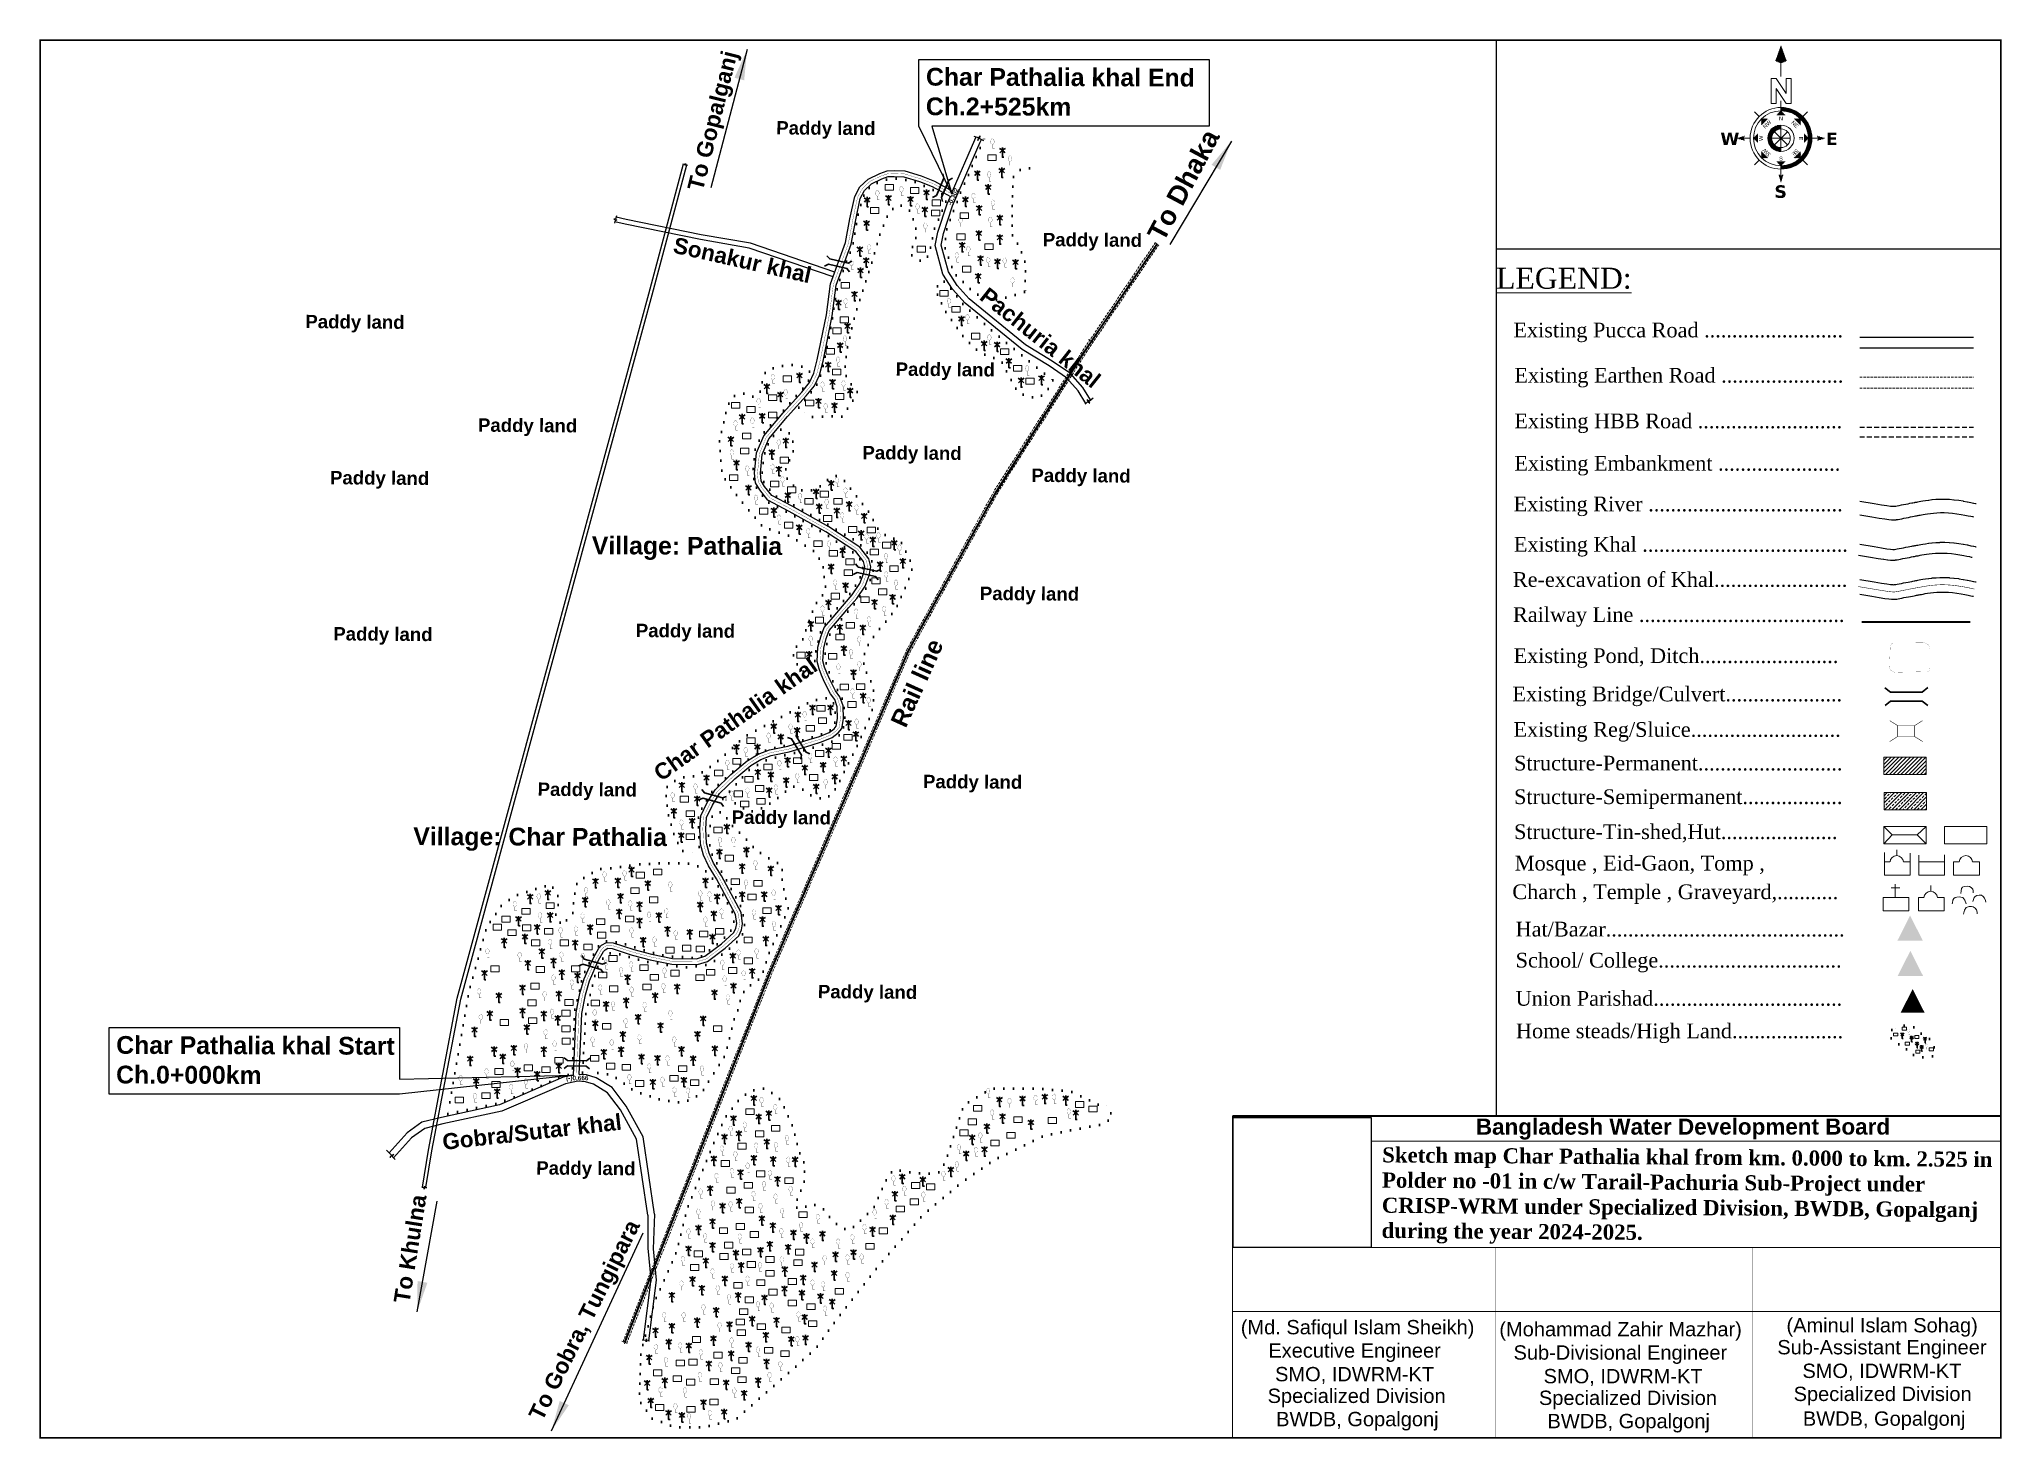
# Model space of a CAD drawing. Header units: millimetres. Extents: x 103 to 26818, y -161884 to -48.
# Drawn here: x 22790 to 26818, y -161884 to -159012 of the extents above; entities outside this region: 3.
import ezdxf
from ezdxf.enums import TextEntityAlignment as Align

# ---------------------------------------------------------------- set-up
doc = ezdxf.new("R2010")
doc.units = ezdxf.units.MM
doc.header["$MEASUREMENT"] = 0
for name, pattern in [('ACAD_ISO02W100', [15, 12, -3]), ('CENTERX2', [4, 2.5, -0.5, 0.5, -0.5]), ('DASHED', [0.75, 0.5, -0.25]), ('DASHED2', [0.375, 0.25, -0.125]), ('DOT2', [0.125, 0, -0.125]), ('HIDDENX2', [0.75, 0.5, -0.25]), ('PHANTOM2', [1.25, 0.625, -0.125, 0.125, -0.125, 0.125, -0.125])]:
    doc.linetypes.add(name, pattern=pattern)
for name, color, linetype, lineweight in [('Bazar', 97, 'Continuous', 15), ('Bridge or Culvert', 7, 'Continuous', 25), ('Church', 170, 'Continuous', 9), ('Earthan Road', 7, 'DASHED2', 9), ('Eid-Gah', 170, 'Continuous', 9), ('Existing Str', 7, 'PHANTOM2', 35), ('existing-profile', 5, 'ACAD_ISO02W100', 25), ('FRAM', 7, 'Continuous', 50), ('Graveyard', 40, 'Continuous', 9), ('HOUSE', 144, 'Continuous', 18), ('line', 10, 'Continuous', 9), ('Mosque', 170, 'Continuous', 9), ('OUTLINE', 7, 'Continuous', 15), ('p2', 32, 'Continuous', 15), ('PL', 7, 'Continuous', 15), ('Pond or Ditch', 7, 'Continuous', 9), ('PUCCA ROAD', 1, 'Continuous', 30), ('Rail Line', 14, 'TRACKS', 35), ('Temple', 170, 'Continuous', 9), ('Tomb', 170, 'Continuous', 9), ('Union', 7, 'Continuous', 15)]:
    doc.layers.add(name, color=color, linetype=linetype, lineweight=lineweight)
for name, color, linetype in [('boundary', 7, 'Continuous'), ('Earthen Emb', 42, 'Continuous'), ('Embankment', 6, 'DASHED'), ('HBB_BFS Road', 7, 'DASHED2'), ('Home Stead', 151, 'Continuous'), ('Khal', 4, 'Continuous'), ('RIVER', 150, 'Continuous'), ('TEXT', 5, 'Continuous'), ('Trees', 77, 'Continuous')]:
    doc.layers.add(name, color=color, linetype=linetype)
doc.styles.add('AR', font='arial.ttf', dxfattribs={"height": 450})
doc.styles.add('b', font='times.ttf')
doc.styles.add('LEG', font='romantic.ttf')
doc.styles.add('Romans', font='arial.ttf')
doc.styles.get("Standard").update_dxf_attribs({"font": 'arial.ttf'})
doc.styles.add('sum', font='arialbd.ttf')
doc.linetypes.add('TRACKS', pattern='A,0.15,[130,ltypeshp.shx,S=0.25,R=0,X=0,Y=0],0.15', length=0.3)
doc.dimstyles.get("Standard").update_dxf_attribs({"dimtxt": 0.18, "dimasz": 0.18, "dimexe": 0.18, "dimexo": 0.0625, "dimgap": 0.09, "dimtad": 0, "dimtih": 1, "dimtoh": 1, "dimdec": 4, "dimzin": 0, "dimdsep": 46, "dimtxsty": 'Standard', "dimblk": 'DATUMBLANK', "dimcen": 0.09, "dimadec": 0, "dimazin": 0, "dimtfac": 1, "dimtdec": 4, "dimtofl": 0, "dimtmove": 0, "dimatfit": 3, "dimfxl": 1, "dimtolj": 1, "dimtzin": 0, "dimarcsym": 0})
picture_1 = doc.add_image_def('image1.png', size_in_pixel=(204, 192))
pattern_1 = [(360, (26.19663, 31.512), (2e-14, 0.2822134), [])]
pattern_2 = [(360, (26.19663, 27.11894), (2e-14, 0.2822134), [])]
pattern_3 = [(180, (26.19663, 27.11894), (2e-14, 0.2822134), [])]
pattern_4 = [(45, (26.19663, 27.11894), (-0.199555, 0.199555), [])]
pattern_5 = [(90, (26.19663, 27.11894), (-0.2822134, 2e-14), [])]
pattern_6 = [(135, (26.19663, 27.11894), (-0.199555, -0.199555), [])]
pattern_7 = [(180, (26.19663, 27.11894), (-2e-14, -0.2822134), [])]
pattern_8 = [(225, (26.19663, 27.11894), (0.199555, -0.199555), [])]
pattern_9 = [(270, (26.19663, 27.11894), (0.2822134, -2e-14), [])]
pattern_10 = [(315, (26.19663, 27.11894), (0.199555, 0.199555), [])]

msp = doc.modelspace()

# ---------------------------------------------------------------- texts
at = {"layer": 'Embankment', "ltscale": 0.1, "char_height": 0.18, "attachment_point": 1}
for insert in [(103.2, -47.9), (103.2, -48.2), (103.4, -48.2)]:
    msp.add_mtext('\\A1;', dxfattribs=dict(at, insert=insert))
at = {"layer": 'FRAM', "linetype": 'Continuous', "lineweight": -3, "style": 'AR'}
for s, p in [('(Md. Safiqul Islam Sheikh)   ', (25512.6, -161670.1)), ('(Mohammad Zahir Mazhar)      ', (26069.5, -161674.2)), ('Executive Engineer     ', (25517.8, -161718)), ('Sub-Divisional Engineer       ', (26074.7, -161722.1)), ('SMO, IDWRM-KT     ', (25517.8, -161766.5)), ('SMO, IDWRM-KT      ', (26074.7, -161770.6)), ('Specialized Division     ', (25522, -161811)), ('Specialized Division     ', (26078.9, -161815.1)), ('BWDB, Gopalgonj     ', (25523.6, -161858.7)), ('BWDB, Gopalgonj     ', (26080.5, -161862.8))]:
    msp.add_text(s, height=29.41, dxfattribs=at).set_placement(p, align=Align.CENTER)
at = {"layer": 'FRAM', "linetype": 'Continuous', "style": 'AR'}
for s, p in [('(Aminul Islam Sohag)     ', (26600.6, -161666.1)), ('Sub-Assistant Engineer      ', (26605.9, -161711.2)), ('SMO, IDWRM-KT      ', (26605.9, -161759.7)), ('Specialized Division     ', (26601.6, -161807)), ('BWDB, Gopalgonj     ', (26604.6, -161857.7))]:
    msp.add_text(s, height=29.41, dxfattribs=at).set_placement(p, align=Align.CENTER)
at = {"layer": 'OUTLINE', "style": 'LEG'}
msp.add_text('%%ULEGEND:', height=43.06, dxfattribs=at).set_placement((25779.8, -159524.1))
at = {"layer": 'OUTLINE', "ltscale": 0.1, "style": 'b'}
for s, p in [('Railway Line .....................................', (25814.4, -160208)), (' Existing Reg/Sluice...........................', (25804.1, -160443.8)), ('Structure-Permanent..........................', (25816.6, -160512.8)), ('Structure-Semipermanent..................', (25816.6, -160581.8)), ('Structure-Tin-shed,Hut.....................', (25816.6, -160653.6)), ('Mosque , Eid-Gaon, Tomp ,', (25818.2, -160718.2)), ('Charch , Temple , Graveyard,........... ', (25813.1, -160776.9)), ('Home steads/High Land....................', (25820.5, -161062.4))]:
    msp.add_text(s, height=30.203, dxfattribs=at).set_placement(p)
at = {"layer": 'OUTLINE', "ltscale": 0.1, "char_height": 30.203, "width": 1409.265, "attachment_point": 1, "style": 'b'}
for s, insert in [('Existing Pucca Road .........................', (25815.2, -159593.8)), ('Existing Earthen Road ......................', (25817.2, -159686.6)), ('Existing HBB Road ..........................', (25817.2, -159780.3)), ('Existing Embankment ......................', (25817.2, -159867.3)), (' Existing River ...................................', (25804.3, -159950.8)), ('Existing Khal .....................................', (25816.2, -160033.7)), ('Re-excavation of Khal........................', (25814.1, -160105.8)), (' Existing Pond, Ditch.........................', (25804.2, -160262.1)), (' Existing Bridge/Culvert.....................', (25801.9, -160340.8)), ('Hat/Bazar...........................................', (25819.8, -160823.4)), ('School/ College.................................', (25819.8, -160887.1)), ('Union Parishad..................................', (25819.8, -160965.5))]:
    msp.add_mtext(s, dxfattribs=dict(at, insert=insert))
at = {"layer": 'TEXT', "color": 7, "lineweight": 25, "style": 'sum'}
for s, height, rotation, p in [('-0.302', 9.36, 65.7307, (24661.8, -159353.9)), ('Village: Pathalia ', 36.451, 359.7933, (23923.8, -160069.1)), ('Village: Char Pathalia ', 36.451, 359.7933, (23557.3, -160666.1)), ('(-)0.666', 9.36, 359.7933, (23871, -161148.6))]:
    msp.add_text(s, height=height, rotation=rotation, dxfattribs=at).set_placement(p)
at = {"layer": 'TEXT', "color": 7, "style": 'sum'}
msp.add_text('Bangladesh Water Development Board', height=32.994, rotation=0.0165, dxfattribs=at).set_placement((26163.3, -161260.3), align=Align.CENTER)
at = {"layer": 'TEXT', "color": 7, "attachment_point": 1, "style": 'sum'}
for s, insert, char_height, width, rotation in [('To Gopalganj', (24119.4, -159317.3), 32.858, 636.052, 75.8341), ('Char Pathalia khal End\\PCh.2+525km', (24609.7, -159070.8), 36.451, 705.593, 359.7933), ('Paddy land ', (24302.4, -159180.1), 27.338, 529.195, 359.566), ('To Dhaka ', (25062.2, -159411.4), 39.43, 763.262, 61.9419), ('Sonakur khal', (24095.7, -159417.7), 32.858, 636.052, 347.3152), ('Paddy land ', (24849.5, -159409.5), 27.338, 529.195, 359.566), ('Pachuria khal', (24737.7, -159519), 32.858, 636.052, 321.5406), ('Paddy land ', (23335.9, -159577.7), 27.338, 529.195, 359.566), ('Paddy land ', (24547.4, -159675.4), 27.338, 529.195, 359.566), ('Paddy land ', (23690.2, -159790.2), 27.338, 529.195, 359.566), ('Paddy land ', (24479.3, -159846.7), 27.338, 529.195, 359.566), ('Paddy land ', (23386.5, -159898.1), 27.338, 529.195, 359.566), ('Paddy land ', (24826.1, -159893.2), 27.338, 529.195, 359.566), ('Paddy land ', (24720.3, -160135.6), 27.338, 529.195, 359.566), ('Paddy land ', (23393.3, -160218.5), 27.338, 529.195, 359.566), ('Paddy land ', (24014.2, -160211.7), 27.338, 529.195, 359.566), ('Rail line ', (24535.6, -160412.8), 35.6, 689.056, 65.7138), ('Char Pathalia khal', (24046.8, -160509.6), 32.858, 636.052, 35.4361), ('Paddy land ', (23812.6, -160537.5), 27.338, 529.195, 359.566), ('Paddy land ', (24603.6, -160521.7), 27.338, 529.195, 359.566), ('Paddy land ', (24211, -160594.9), 27.338, 529.195, 359.566), ('Paddy land ', (24387.9, -160952.8), 27.338, 529.195, 359.566), ('Char Pathalia khal Start\\PCh.0+000km', (22947.7, -161057.9), 36.451, 705.593, 359.7933), ('Gobra/Sutar khal', (23615.3, -161259.1), 32.858, 636.052, 6.5066), ('Paddy land ', (23809.8, -161314.8), 27.338, 529.195, 359.566), ('{\\fTimes New Roman|b1|i0|c0|p18;Sketch map Char Pathalia khal from km. 0.000 to km. 2.525 in Polder no -01 in c/w Tarail-Pachuria Sub-Project under CRISP-WRM under Specialized Division, BWDB, Gopalganj during the year 2024-2025. }', (25546.1, -161286.2), 31, 1261.163, 359.566), ('To Khulna', (23516.7, -161602.7), 32.86, 636.052, 80.8926), ('To Gobra, Tungipara ', (23792.5, -161835.2), 32.858, 636.052, 63.4777)]:
    msp.add_mtext(s, dxfattribs=dict(at, insert=insert, char_height=char_height, width=width, rotation=rotation))

# ---------------------------------------------------------------- blocks, each defined once
blk = doc.blocks.new('A$C7FEE66E4')
at = {"layer": 'Trees', "linetype": 'Continuous', "const_width": 0.000142}
blk.add_lwpolyline([(0, 0, 0.606435), (0, 0.0049, 0.606435)], format="xyb", close=True, dxfattribs=at)
at = {"layer": 'Trees', "linetype": 'Continuous', "const_width": 0.000252}
for points in [[(0, 0), (0, -0.0029)], [(0, -0.0029), (0.0017, -0.0029)]]:
    blk.add_lwpolyline(points, dxfattribs=at)
blk = doc.blocks.new('A$C01DB3217')
at = {"layer": 'Trees', "color": 1, "lineweight": 30}
blk.add_lwpolyline([(0, 0.0028), (0, -0.0071), (0.0015, -0.0071)], dxfattribs=at)
for centre, start, end in [((-0.012, -0.0154), 41.2491, 62.6782), ((0.012, -0.0154), 117.3218, 138.7509)]:
    blk.add_arc(centre, 0.0195, start, end, dxfattribs=at)
blk = doc.blocks.new('_DatumBlank')
at = {"color": 0, "linetype": 'ByBlock', "lineweight": -2}
for p, q in [((0, 0.577), (-1, 0)), ((-1, 0), (0, -0.577)), ((0, -0.577), (0, 0.577))]:
    blk.add_line(p, q, dxfattribs=at)
blk = doc.blocks.new('A$C5FE22593')
h = blk.add_hatch()
h.set_pattern_fill('_USER', color=11, scale=0.282213, style=0, pattern_type=0)
h.set_pattern_definition(pattern_1)
h.paths.add_polyline_path([(26.2, 66.79), (23.84, 60.2), (26.2, 59.26), (28.55, 60.2)])
h = blk.add_hatch()
h.set_pattern_fill('_USER', color=11, scale=0.282213, style=0, pattern_type=0)
h.set_pattern_definition(pattern_1)
h.paths.add_polyline_path([(26.2, 66.79), (23.84, 60.2), (26.2, 59.26), (28.55, 60.2)])
h = blk.add_hatch()
h.set_pattern_fill('_USER', color=11, scale=0.282213, style=0, pattern_type=0)
h.set_pattern_definition(pattern_1)
h.paths.add_polyline_path([(26.2, 66.79), (23.84, 60.2), (26.2, 59.26), (28.55, 60.2)])
h = blk.add_hatch()
h.set_pattern_fill('_USER', color=11, scale=0.282213, style=0, pattern_type=0)
h.set_pattern_definition(pattern_1)
h.paths.add_polyline_path([(26.2, 66.79), (23.84, 60.2), (26.2, 59.26), (28.55, 60.2)])
h = blk.add_hatch()
h.set_pattern_fill('_USER', color=11, scale=0.282213, angle=135, style=0, pattern_type=0)
h.set_pattern_definition(pattern_6)
h.paths.add_polyline_path([(20.54, 35.43), (17.88, 35.43), (17.88, 32.77)])
h = blk.add_hatch()
h.set_pattern_fill('_USER', color=11, scale=0.282213, angle=135, style=0, pattern_type=0)
h.set_pattern_definition(pattern_6)
h.paths.add_polyline_path([(20.54, 35.43), (17.88, 35.43), (17.88, 32.77)])
h = blk.add_hatch()
h.set_pattern_fill('_USER', color=11, scale=0.282213, angle=135, style=0, pattern_type=0)
h.set_pattern_definition(pattern_6)
h.paths.add_polyline_path([(20.54, 35.43), (17.88, 35.43), (17.88, 32.77)])
h = blk.add_hatch()
h.set_pattern_fill('_USER', color=11, scale=0.282213, angle=135, style=0, pattern_type=0)
h.set_pattern_definition(pattern_6)
h.paths.add_polyline_path([(20.54, 35.43), (17.88, 35.43), (17.88, 32.77)])
h = blk.add_hatch(color=11)
h.paths.add_polyline_path([(26.2, 15.36), (26.2, 13.92, 1), (26.2, 40.32), (26.2, 38.88, -1)])
h.paths.add_polyline_path([(26.2, 31.11), (26.2, 32.76, 1), (26.2, 21.47), (26.2, 23.13, -1)])
h = blk.add_hatch(color=11)
h.paths.add_polyline_path([(26.2, 15.36), (26.2, 13.92, 1), (26.2, 40.32), (26.2, 38.88, -1)])
h.paths.add_polyline_path([(26.2, 31.11), (26.2, 32.76, 1), (26.2, 21.47), (26.2, 23.13, -1)])
h = blk.add_hatch(color=11)
h.paths.add_polyline_path([(26.2, 15.36), (26.2, 13.92, 1), (26.2, 40.32), (26.2, 38.88, -1)])
h.paths.add_polyline_path([(26.2, 31.11), (26.2, 32.76, 1), (26.2, 21.47), (26.2, 23.13, -1)])
h = blk.add_hatch(color=11)
h.paths.add_polyline_path([(26.2, 15.36), (26.2, 13.92, 1), (26.2, 40.32), (26.2, 38.88, -1)])
h.paths.add_polyline_path([(26.2, 31.11), (26.2, 32.76, 1), (26.2, 21.47), (26.2, 23.13, -1)])
h = blk.add_hatch()
h.set_pattern_fill('_USER', color=11, scale=0.282213, angle=90, style=0, pattern_type=0)
h.set_pattern_definition(pattern_5)
h.paths.add_polyline_path([(28.08, 37), (26.2, 38.88), (24.32, 37)])
h = blk.add_hatch()
h.set_pattern_fill('_USER', color=11, scale=0.282213, angle=90, style=0, pattern_type=0)
h.set_pattern_definition(pattern_5)
h.paths.add_polyline_path([(28.08, 37), (26.2, 38.88), (24.32, 37)])
h = blk.add_hatch()
h.set_pattern_fill('_USER', color=11, scale=0.282213, angle=90, style=0, pattern_type=0)
h.set_pattern_definition(pattern_5)
h.paths.add_polyline_path([(28.08, 37), (26.2, 38.88), (24.32, 37)])
h = blk.add_hatch()
h.set_pattern_fill('_USER', color=11, scale=0.282213, angle=90, style=0, pattern_type=0)
h.set_pattern_definition(pattern_5)
h.paths.add_polyline_path([(28.08, 37), (26.2, 38.88), (24.32, 37)])
h = blk.add_hatch()
h.set_pattern_fill('_USER', color=11, scale=0.282213, style=0, pattern_type=0)
h.set_pattern_definition(pattern_2)
h.paths.add_polyline_path([(39.4, 27.12, 0.414214), (26.2, 40.32), (26.2, 38.88, -0.414214), (37.96, 27.12, -0.414214), (26.2, 15.36), (26.2, 13.92, 0.414214)])
h = blk.add_hatch()
h.set_pattern_fill('_USER', color=11, scale=0.282213, style=0, pattern_type=0)
h.set_pattern_definition(pattern_2)
h.paths.add_polyline_path([(39.4, 27.12, 0.414214), (26.2, 40.32), (26.2, 38.88, -0.414214), (37.96, 27.12, -0.414214), (26.2, 15.36), (26.2, 13.92, 0.414214)])
h = blk.add_hatch()
h.set_pattern_fill('_USER', color=11, scale=0.282213, style=0, pattern_type=0)
h.set_pattern_definition(pattern_2)
h.paths.add_polyline_path([(39.4, 27.12, 0.414214), (26.2, 40.32), (26.2, 38.88, -0.414214), (37.96, 27.12, -0.414214), (26.2, 15.36), (26.2, 13.92, 0.414214)])
h = blk.add_hatch()
h.set_pattern_fill('_USER', color=11, scale=0.282213, style=0, pattern_type=0)
h.set_pattern_definition(pattern_2)
h.paths.add_polyline_path([(39.4, 27.12, 0.414214), (26.2, 40.32), (26.2, 38.88, -0.414214), (37.96, 27.12, -0.414214), (26.2, 15.36), (26.2, 13.92, 0.414214)])
h = blk.add_hatch()
h.set_pattern_fill('_USER', color=11, scale=0.282213, angle=45, style=0, pattern_type=0)
h.set_pattern_definition(pattern_4)
h.paths.add_polyline_path([(34.51, 32.77), (34.51, 35.43), (31.85, 35.43)])
h = blk.add_hatch()
h.set_pattern_fill('_USER', color=11, scale=0.282213, angle=45, style=0, pattern_type=0)
h.set_pattern_definition(pattern_4)
h.paths.add_polyline_path([(34.51, 32.77), (34.51, 35.43), (31.85, 35.43)])
h = blk.add_hatch()
h.set_pattern_fill('_USER', color=11, scale=0.282213, angle=45, style=0, pattern_type=0)
h.set_pattern_definition(pattern_4)
h.paths.add_polyline_path([(34.51, 32.77), (34.51, 35.43), (31.85, 35.43)])
h = blk.add_hatch()
h.set_pattern_fill('_USER', color=11, scale=0.282213, angle=45, style=0, pattern_type=0)
h.set_pattern_definition(pattern_4)
h.paths.add_polyline_path([(34.51, 32.77), (34.51, 35.43), (31.85, 35.43)])
h = blk.add_hatch()
h.set_pattern_fill('_USER', color=11, scale=0.282213, style=0, pattern_type=0)
h.set_pattern_definition(pattern_3)
h.paths.add_polyline_path([(10.67, 26.18), (10.2, 27.12), (10.67, 28.06), (7.38, 27.12)])
h = blk.add_hatch()
h.set_pattern_fill('_USER', color=11, scale=0.282213, style=0, pattern_type=0)
h.set_pattern_definition(pattern_3)
h.paths.add_polyline_path([(10.67, 26.18), (10.2, 27.12), (10.67, 28.06), (7.38, 27.12)])
h = blk.add_hatch()
h.set_pattern_fill('_USER', color=11, scale=0.282213, style=0, pattern_type=0)
h.set_pattern_definition(pattern_3)
h.paths.add_polyline_path([(10.67, 26.18), (10.2, 27.12), (10.67, 28.06), (7.38, 27.12)])
h = blk.add_hatch()
h.set_pattern_fill('_USER', color=11, scale=0.282213, style=0, pattern_type=0)
h.set_pattern_definition(pattern_3)
h.paths.add_polyline_path([(10.67, 26.18), (10.2, 27.12), (10.67, 28.06), (7.38, 27.12)])
h = blk.add_hatch()
h.set_pattern_fill('_USER', color=11, scale=0.282213, angle=180, style=0, pattern_type=0)
h.set_pattern_definition(pattern_7)
h.paths.add_polyline_path([(16.32, 29), (14.44, 27.12), (16.32, 25.24)])
h = blk.add_hatch()
h.set_pattern_fill('_USER', color=11, scale=0.282213, angle=180, style=0, pattern_type=0)
h.set_pattern_definition(pattern_7)
h.paths.add_polyline_path([(16.32, 29), (14.44, 27.12), (16.32, 25.24)])
h = blk.add_hatch()
h.set_pattern_fill('_USER', color=11, scale=0.282213, angle=180, style=0, pattern_type=0)
h.set_pattern_definition(pattern_7)
h.paths.add_polyline_path([(16.32, 29), (14.44, 27.12), (16.32, 25.24)])
h = blk.add_hatch()
h.set_pattern_fill('_USER', color=11, scale=0.282213, angle=180, style=0, pattern_type=0)
h.set_pattern_definition(pattern_7)
h.paths.add_polyline_path([(16.32, 29), (14.44, 27.12), (16.32, 25.24)])
h = blk.add_hatch()
h.set_pattern_fill('_USER', color=11, scale=0.282213, style=0, pattern_type=0)
h.set_pattern_definition(pattern_2)
h.paths.add_polyline_path([(26.2, 31.11), (26.2, 32.76, 0.414214), (20.55, 27.12, 0.414214), (26.2, 21.47), (26.2, 23.13, -0.414214), (22.21, 27.12, -0.414214)])
h = blk.add_hatch()
h.set_pattern_fill('_USER', color=11, scale=0.282213, style=0, pattern_type=0)
h.set_pattern_definition(pattern_2)
h.paths.add_polyline_path([(26.2, 31.11), (26.2, 32.76, 0.414214), (20.55, 27.12, 0.414214), (26.2, 21.47), (26.2, 23.13, -0.414214), (22.21, 27.12, -0.414214)])
h = blk.add_hatch()
h.set_pattern_fill('_USER', color=11, scale=0.282213, style=0, pattern_type=0)
h.set_pattern_definition(pattern_2)
h.paths.add_polyline_path([(26.2, 31.11), (26.2, 32.76, 0.414214), (20.55, 27.12, 0.414214), (26.2, 21.47), (26.2, 23.13, -0.414214), (22.21, 27.12, -0.414214)])
h = blk.add_hatch()
h.set_pattern_fill('_USER', color=11, scale=0.282213, style=0, pattern_type=0)
h.set_pattern_definition(pattern_2)
h.paths.add_polyline_path([(26.2, 31.11), (26.2, 32.76, 0.414214), (20.55, 27.12, 0.414214), (26.2, 21.47), (26.2, 23.13, -0.414214), (22.21, 27.12, -0.414214)])
h = blk.add_hatch()
h.set_pattern_fill('_USER', color=11, scale=0.282213, style=0, pattern_type=0)
h.set_pattern_definition(pattern_2)
h.paths.add_polyline_path([(36.07, 29), (36.07, 25.24), (37.96, 27.12)])
h = blk.add_hatch()
h.set_pattern_fill('_USER', color=11, scale=0.282213, style=0, pattern_type=0)
h.set_pattern_definition(pattern_2)
h.paths.add_polyline_path([(36.07, 29), (36.07, 25.24), (37.96, 27.12)])
h = blk.add_hatch()
h.set_pattern_fill('_USER', color=11, scale=0.282213, style=0, pattern_type=0)
h.set_pattern_definition(pattern_2)
h.paths.add_polyline_path([(36.07, 29), (36.07, 25.24), (37.96, 27.12)])
h = blk.add_hatch()
h.set_pattern_fill('_USER', color=11, scale=0.282213, style=0, pattern_type=0)
h.set_pattern_definition(pattern_2)
h.paths.add_polyline_path([(36.07, 29), (36.07, 25.24), (37.96, 27.12)])
h = blk.add_hatch()
h.set_pattern_fill('_USER', color=11, scale=0.282213, style=0, pattern_type=0)
h.set_pattern_definition(pattern_2)
h.paths.add_polyline_path([(45.01, 27.12), (41.72, 28.06), (42.19, 27.12), (41.72, 26.18)])
h = blk.add_hatch()
h.set_pattern_fill('_USER', color=11, scale=0.282213, style=0, pattern_type=0)
h.set_pattern_definition(pattern_2)
h.paths.add_polyline_path([(45.01, 27.12), (41.72, 28.06), (42.19, 27.12), (41.72, 26.18)])
h = blk.add_hatch()
h.set_pattern_fill('_USER', color=11, scale=0.282213, style=0, pattern_type=0)
h.set_pattern_definition(pattern_2)
h.paths.add_polyline_path([(45.01, 27.12), (41.72, 28.06), (42.19, 27.12), (41.72, 26.18)])
h = blk.add_hatch()
h.set_pattern_fill('_USER', color=11, scale=0.282213, style=0, pattern_type=0)
h.set_pattern_definition(pattern_2)
h.paths.add_polyline_path([(45.01, 27.12), (41.72, 28.06), (42.19, 27.12), (41.72, 26.18)])
h = blk.add_hatch()
h.set_pattern_fill('_USER', color=11, scale=0.282213, angle=-135, style=0, pattern_type=0)
h.set_pattern_definition(pattern_8)
h.paths.add_polyline_path([(17.88, 21.46), (17.88, 18.8), (20.54, 18.8)])
h = blk.add_hatch()
h.set_pattern_fill('_USER', color=11, scale=0.282213, angle=-135, style=0, pattern_type=0)
h.set_pattern_definition(pattern_8)
h.paths.add_polyline_path([(17.88, 21.46), (17.88, 18.8), (20.54, 18.8)])
h = blk.add_hatch()
h.set_pattern_fill('_USER', color=11, scale=0.282213, angle=-135, style=0, pattern_type=0)
h.set_pattern_definition(pattern_8)
h.paths.add_polyline_path([(17.88, 21.46), (17.88, 18.8), (20.54, 18.8)])
h = blk.add_hatch()
h.set_pattern_fill('_USER', color=11, scale=0.282213, angle=-135, style=0, pattern_type=0)
h.set_pattern_definition(pattern_8)
h.paths.add_polyline_path([(17.88, 21.46), (17.88, 18.8), (20.54, 18.8)])
h = blk.add_hatch()
h.set_pattern_fill('_USER', color=11, scale=0.282213, angle=-90, style=0, pattern_type=0)
h.set_pattern_definition(pattern_9)
h.paths.add_polyline_path([(24.32, 17.24), (26.2, 15.36), (28.08, 17.24)])
h = blk.add_hatch()
h.set_pattern_fill('_USER', color=11, scale=0.282213, angle=-90, style=0, pattern_type=0)
h.set_pattern_definition(pattern_9)
h.paths.add_polyline_path([(24.32, 17.24), (26.2, 15.36), (28.08, 17.24)])
h = blk.add_hatch()
h.set_pattern_fill('_USER', color=11, scale=0.282213, angle=-90, style=0, pattern_type=0)
h.set_pattern_definition(pattern_9)
h.paths.add_polyline_path([(24.32, 17.24), (26.2, 15.36), (28.08, 17.24)])
h = blk.add_hatch()
h.set_pattern_fill('_USER', color=11, scale=0.282213, angle=-90, style=0, pattern_type=0)
h.set_pattern_definition(pattern_9)
h.paths.add_polyline_path([(24.32, 17.24), (26.2, 15.36), (28.08, 17.24)])
h = blk.add_hatch()
h.set_pattern_fill('_USER', color=11, scale=0.282213, angle=-45, style=0, pattern_type=0)
h.set_pattern_definition(pattern_10)
h.paths.add_polyline_path([(31.85, 18.8), (34.51, 18.8), (34.51, 21.46)])
h = blk.add_hatch()
h.set_pattern_fill('_USER', color=11, scale=0.282213, angle=-45, style=0, pattern_type=0)
h.set_pattern_definition(pattern_10)
h.paths.add_polyline_path([(31.85, 18.8), (34.51, 18.8), (34.51, 21.46)])
h = blk.add_hatch()
h.set_pattern_fill('_USER', color=11, scale=0.282213, angle=-45, style=0, pattern_type=0)
h.set_pattern_definition(pattern_10)
h.paths.add_polyline_path([(31.85, 18.8), (34.51, 18.8), (34.51, 21.46)])
h = blk.add_hatch()
h.set_pattern_fill('_USER', color=11, scale=0.282213, angle=-45, style=0, pattern_type=0)
h.set_pattern_definition(pattern_10)
h.paths.add_polyline_path([(31.85, 18.8), (34.51, 18.8), (34.51, 21.46)])
h = blk.add_hatch()
h.set_pattern_fill('_USER', color=11, scale=0.282213, style=0, pattern_type=0)
h.set_pattern_definition(pattern_2)
h.paths.add_polyline_path([(27.14, 11.6), (26.2, 11.13), (25.26, 11.6), (26.2, 8.3)])
h = blk.add_hatch()
h.set_pattern_fill('_USER', color=11, scale=0.282213, style=0, pattern_type=0)
h.set_pattern_definition(pattern_2)
h.paths.add_polyline_path([(27.14, 11.6), (26.2, 11.13), (25.26, 11.6), (26.2, 8.3)])
h = blk.add_hatch()
h.set_pattern_fill('_USER', color=11, scale=0.282213, style=0, pattern_type=0)
h.set_pattern_definition(pattern_2)
h.paths.add_polyline_path([(27.14, 11.6), (26.2, 11.13), (25.26, 11.6), (26.2, 8.3)])
h = blk.add_hatch()
h.set_pattern_fill('_USER', color=11, scale=0.282213, style=0, pattern_type=0)
h.set_pattern_definition(pattern_2)
h.paths.add_polyline_path([(27.14, 11.6), (26.2, 11.13), (25.26, 11.6), (26.2, 8.3)])
at = {"color": 11}
for p, q in [((26.2, 53.5), (26.2, 59.26)), ((26.2, 53.5), (26.2, 59.26)), ((26.2, 53.5), (26.2, 59.26)), ((26.2, 53.5), (26.2, 59.26)), ((26.2, 40.32), (26.2, 43.11)), ((26.2, 40.32), (26.2, 43.11)), ((26.2, 40.32), (26.2, 43.11)), ((26.2, 40.32), (26.2, 43.11)), ((16.86, 36.46), (14.89, 38.43)), ((16.86, 36.46), (14.89, 38.43)), ((16.86, 36.46), (14.89, 38.43)), ((16.86, 36.46), (14.89, 38.43)), ((26.2, 40.32), (26.2, 38.88)), ((26.2, 40.32), (26.2, 38.88)), ((26.2, 40.32), (26.2, 38.88)), ((26.2, 40.32), (26.2, 38.88)), ((35.53, 36.46), (37.5, 38.43)), ((35.53, 36.46), (37.5, 38.43)), ((35.53, 36.46), (37.5, 38.43)), ((35.53, 36.46), (37.5, 38.43)), ((12.99, 27.12), (10.2, 27.12)), ((12.99, 27.12), (10.2, 27.12)), ((12.99, 27.12), (10.2, 27.12)), ((12.99, 27.12), (10.2, 27.12)), ((22.21, 27.12), (30.19, 27.12)), ((30.19, 27.12), (22.21, 27.12)), ((22.21, 27.12), (30.19, 27.12)), ((30.19, 27.12), (22.21, 27.12)), ((22.21, 27.12), (30.19, 27.12)), ((30.19, 27.12), (22.21, 27.12)), ((22.21, 27.12), (30.19, 27.12)), ((30.19, 27.12), (22.21, 27.12)), ((23.37, 24.3), (29.02, 29.94)), ((29.02, 24.3), (23.37, 29.94)), ((29.02, 29.94), (23.37, 24.3)), ((23.37, 29.94), (29.02, 24.3)), ((23.37, 24.3), (29.02, 29.94)), ((29.02, 24.3), (23.37, 29.94)), ((29.02, 29.94), (23.37, 24.3)), ((23.37, 29.94), (29.02, 24.3)), ((23.37, 24.3), (29.02, 29.94)), ((29.02, 24.3), (23.37, 29.94)), ((29.02, 29.94), (23.37, 24.3)), ((23.37, 29.94), (29.02, 24.3)), ((23.37, 24.3), (29.02, 29.94)), ((29.02, 24.3), (23.37, 29.94)), ((29.02, 29.94), (23.37, 24.3)), ((23.37, 29.94), (29.02, 24.3)), ((26.2, 31.11), (26.2, 32.76)), ((26.2, 31.11), (26.2, 32.76)), ((26.2, 31.11), (26.2, 32.76)), ((26.2, 31.11), (26.2, 32.76)), ((26.2, 23.13), (26.2, 31.11)), ((26.2, 31.11), (26.2, 23.13)), ((26.2, 23.13), (26.2, 31.11)), ((26.2, 31.11), (26.2, 23.13)), ((26.2, 23.13), (26.2, 31.11)), ((26.2, 31.11), (26.2, 23.13)), ((26.2, 23.13), (26.2, 31.11)), ((26.2, 31.11), (26.2, 23.13)), ((39.4, 27.12), (42.19, 27.12)), ((39.4, 27.12), (42.19, 27.12)), ((39.4, 27.12), (42.19, 27.12)), ((39.4, 27.12), (42.19, 27.12)), ((16.86, 17.78), (14.89, 15.81)), ((16.86, 17.78), (14.89, 15.81)), ((16.86, 17.78), (14.89, 15.81)), ((16.86, 17.78), (14.89, 15.81)), ((26.2, 23.13), (26.2, 21.47)), ((26.2, 23.13), (26.2, 21.47)), ((26.2, 23.13), (26.2, 21.47)), ((26.2, 23.13), (26.2, 21.47)), ((35.53, 17.78), (37.5, 15.81)), ((35.53, 17.78), (37.5, 15.81)), ((35.53, 17.78), (37.5, 15.81)), ((35.53, 17.78), (37.5, 15.81)), ((26.2, 13.92), (26.2, 15.36)), ((26.2, 13.92), (26.2, 15.36)), ((26.2, 13.92), (26.2, 15.36)), ((26.2, 13.92), (26.2, 15.36)), ((26.2, 13.92), (26.2, 11.13)), ((26.2, 13.92), (26.2, 11.13)), ((26.2, 13.92), (26.2, 11.13)), ((26.2, 13.92), (26.2, 11.13))]:
    blk.add_line(p, q, dxfattribs=at)
at = {"color": 1}
for p, q in [((22.03, 52.68), (24.16, 52.68)), ((22.03, 42.01), (22.03, 52.68)), ((22.03, 52.68), (24.16, 52.68)), ((22.03, 42.01), (22.03, 52.68)), ((22.03, 52.68), (24.16, 52.68)), ((22.03, 42.01), (22.03, 52.68)), ((22.03, 52.68), (24.16, 52.68)), ((22.03, 42.01), (22.03, 52.68)), ((24.16, 52.68), (28.43, 46.28)), ((24.16, 52.68), (28.43, 46.28)), ((24.16, 52.68), (28.43, 46.28)), ((24.16, 52.68), (28.43, 46.28)), ((28.43, 52.68), (30.56, 52.68)), ((28.43, 46.28), (28.43, 52.68)), ((28.43, 52.68), (30.56, 52.68)), ((28.43, 46.28), (28.43, 52.68)), ((28.43, 52.68), (30.56, 52.68)), ((28.43, 46.28), (28.43, 52.68)), ((28.43, 52.68), (30.56, 52.68)), ((28.43, 46.28), (28.43, 52.68)), ((30.56, 52.68), (30.56, 42.01)), ((30.56, 52.68), (30.56, 42.01)), ((30.56, 52.68), (30.56, 42.01)), ((30.56, 52.68), (30.56, 42.01)), ((24.16, 42.01), (22.03, 42.01)), ((24.16, 42.01), (22.03, 42.01)), ((24.16, 42.01), (22.03, 42.01)), ((24.16, 42.01), (22.03, 42.01)), ((24.16, 48.41), (24.16, 42.01)), ((28.43, 42.01), (24.16, 48.41)), ((24.16, 48.41), (24.16, 42.01)), ((28.43, 42.01), (24.16, 48.41)), ((24.16, 48.41), (24.16, 42.01)), ((28.43, 42.01), (24.16, 48.41)), ((24.16, 48.41), (24.16, 42.01)), ((28.43, 42.01), (24.16, 48.41)), ((30.56, 42.01), (28.43, 42.01)), ((30.56, 42.01), (28.43, 42.01)), ((30.56, 42.01), (28.43, 42.01)), ((30.56, 42.01), (28.43, 42.01))]:
    blk.add_line(p, q, dxfattribs=at)
at = {"color": 11}
for radius in [13.2, 13.2, 13.2, 13.2, 11.76, 11.76, 11.76, 11.76, 5.64, 5.64, 5.64, 5.64, 3.99, 3.99, 3.99, 3.99]:
    blk.add_circle((26.2, 27.12), radius, dxfattribs=at)
for points in [[(26.2, 66.79), (23.84, 60.2), (26.2, 59.26)], [(26.2, 66.79), (23.84, 60.2), (26.2, 59.26)], [(26.2, 66.79), (23.84, 60.2), (26.2, 59.26)], [(26.2, 66.79), (23.84, 60.2), (26.2, 59.26)], [(26.2, 59.26), (28.55, 60.2), (26.2, 66.79)], [(26.2, 59.26), (28.55, 60.2), (26.2, 66.79)], [(26.2, 59.26), (28.55, 60.2), (26.2, 66.79)], [(26.2, 59.26), (28.55, 60.2), (26.2, 66.79)], [(17.88, 35.43), (20.54, 35.43), (17.88, 32.77)], [(17.88, 35.43), (20.54, 35.43), (17.88, 32.77)], [(17.88, 35.43), (20.54, 35.43), (17.88, 32.77)], [(17.88, 35.43), (20.54, 35.43), (17.88, 32.77)], [(26.2, 38.88), (28.08, 37), (24.32, 37)], [(26.2, 38.88), (28.08, 37), (24.32, 37)], [(26.2, 38.88), (28.08, 37), (24.32, 37)], [(26.2, 38.88), (28.08, 37), (24.32, 37)], [(34.51, 35.43), (34.51, 32.77), (31.85, 35.43)], [(34.51, 35.43), (34.51, 32.77), (31.85, 35.43)], [(34.51, 35.43), (34.51, 32.77), (31.85, 35.43)], [(34.51, 35.43), (34.51, 32.77), (31.85, 35.43)], [(7.38, 27.12), (10.67, 28.06), (10.2, 27.12)], [(7.38, 27.12), (10.67, 28.06), (10.2, 27.12)], [(7.38, 27.12), (10.67, 28.06), (10.2, 27.12)], [(7.38, 27.12), (10.67, 28.06), (10.2, 27.12)], [(10.67, 26.18), (10.2, 27.12), (7.38, 27.12)], [(10.67, 26.18), (10.2, 27.12), (7.38, 27.12)], [(10.67, 26.18), (10.2, 27.12), (7.38, 27.12)], [(10.67, 26.18), (10.2, 27.12), (7.38, 27.12)], [(14.44, 27.12), (16.32, 29), (16.32, 25.24)], [(14.44, 27.12), (16.32, 29), (16.32, 25.24)], [(14.44, 27.12), (16.32, 29), (16.32, 25.24)], [(14.44, 27.12), (16.32, 29), (16.32, 25.24)], [(37.96, 27.12), (36.07, 25.24), (36.07, 29)], [(37.96, 27.12), (36.07, 25.24), (36.07, 29)], [(37.96, 27.12), (36.07, 25.24), (36.07, 29)], [(37.96, 27.12), (36.07, 25.24), (36.07, 29)], [(41.72, 28.06), (42.19, 27.12), (45.01, 27.12)], [(41.72, 28.06), (42.19, 27.12), (45.01, 27.12)], [(41.72, 28.06), (42.19, 27.12), (45.01, 27.12)], [(41.72, 28.06), (42.19, 27.12), (45.01, 27.12)], [(45.01, 27.12), (41.72, 26.18), (42.19, 27.12)], [(45.01, 27.12), (41.72, 26.18), (42.19, 27.12)], [(45.01, 27.12), (41.72, 26.18), (42.19, 27.12)], [(45.01, 27.12), (41.72, 26.18), (42.19, 27.12)], [(17.88, 18.8), (17.88, 21.46), (20.54, 18.8)], [(17.88, 18.8), (17.88, 21.46), (20.54, 18.8)], [(17.88, 18.8), (17.88, 21.46), (20.54, 18.8)], [(17.88, 18.8), (17.88, 21.46), (20.54, 18.8)], [(26.2, 15.36), (24.32, 17.24), (28.08, 17.24)], [(26.2, 15.36), (24.32, 17.24), (28.08, 17.24)], [(26.2, 15.36), (24.32, 17.24), (28.08, 17.24)], [(26.2, 15.36), (24.32, 17.24), (28.08, 17.24)], [(34.51, 18.8), (31.85, 18.8), (34.51, 21.46)], [(34.51, 18.8), (31.85, 18.8), (34.51, 21.46)], [(34.51, 18.8), (31.85, 18.8), (34.51, 21.46)], [(34.51, 18.8), (31.85, 18.8), (34.51, 21.46)], [(26.2, 8.3), (25.26, 11.6), (26.2, 11.13)], [(26.2, 8.3), (25.26, 11.6), (26.2, 11.13)], [(26.2, 8.3), (25.26, 11.6), (26.2, 11.13)], [(26.2, 8.3), (25.26, 11.6), (26.2, 11.13)], [(27.14, 11.6), (26.2, 11.13), (26.2, 8.3)], [(27.14, 11.6), (26.2, 11.13), (26.2, 8.3)], [(27.14, 11.6), (26.2, 11.13), (26.2, 8.3)], [(27.14, 11.6), (26.2, 11.13), (26.2, 8.3)]]:
    blk.add_solid(points, dxfattribs=at)
at = {"color": 11, "style": 'Romans'}
for s, height, rotation, p in [('NW', 1.693, 45, (20.81, 32.51)), ('NW', 1.693, 45, (20.81, 32.51)), ('NW', 1.693, 45, (20.81, 32.51)), ('NW', 1.693, 45, (20.81, 32.51)), ('NE', 1.693, 315, (31.57, 32.5)), ('NE', 1.693, 315, (31.57, 32.5)), ('NE', 1.693, 315, (31.57, 32.5)), ('NE', 1.693, 315, (31.57, 32.5)), ('W', 1.69, 90, (18.48, 27.11)), ('W', 1.69, 90, (18.48, 27.11)), ('W', 1.69, 90, (18.48, 27.11)), ('W', 1.69, 90, (18.48, 27.11)), ('E', 1.69, 270, (33.89, 27.05)), ('E', 1.69, 270, (33.89, 27.05)), ('E', 1.69, 270, (33.89, 27.05)), ('E', 1.69, 270, (33.89, 27.05)), ('SW', 1.693, 135, (20.67, 21.59)), ('SW', 1.693, 135, (20.67, 21.59)), ('SW', 1.693, 135, (20.67, 21.59)), ('SW', 1.693, 135, (20.67, 21.59)), ('SE', 1.693, 225, (31.7, 21.6)), ('SE', 1.693, 225, (31.7, 21.6)), ('SE', 1.693, 225, (31.7, 21.6)), ('SE', 1.693, 225, (31.7, 21.6))]:
    blk.add_text(s, height=height, rotation=rotation, dxfattribs=at).set_placement(p, align=Align.CENTER)
for s, p in [('N', (26.2, 34.74)), ('N', (26.2, 34.74)), ('N', (26.2, 34.74)), ('N', (26.2, 34.74)), ('S', (26.19, 17.56)), ('S', (26.19, 17.56)), ('S', (26.19, 17.56)), ('S', (26.19, 17.56))]:
    blk.add_text(s, height=1.69, dxfattribs=at).set_placement(p, align=Align.CENTER)
at = {"layer": 'p2', "color": 1, "char_height": 5.3676, "attachment_point": 5}
for s, insert in [('{\\fVerdana|b1|i0|c0|p34;W}', (4.33, 26.9)), ('{\\fVerdana|b1|i0|c0|p34;W}', (4.33, 26.9)), ('{\\fVerdana|b1|i0|c0|p34;W}', (4.33, 26.9)), ('{\\fVerdana|b1|i0|c0|p34;W}', (4.33, 26.9)), ('{\\fVerdana|b1|i0|c0|p34;E}', (47.97, 26.9)), ('{\\fVerdana|b1|i0|c0|p34;E}', (47.97, 26.9)), ('{\\fVerdana|b1|i0|c0|p34;E}', (47.97, 26.9)), ('{\\fVerdana|b1|i0|c0|p34;E}', (47.97, 26.9)), ('{\\fVerdana|b1|i0|c0|p34;S}', (26.07, 4.27)), ('{\\fVerdana|b1|i0|c0|p34;S}', (26.07, 4.27)), ('{\\fVerdana|b1|i0|c0|p34;S}', (26.07, 4.27)), ('{\\fVerdana|b1|i0|c0|p34;S}', (26.07, 4.27))]:
    blk.add_mtext(s, dxfattribs=dict(at, insert=insert))
blk = doc.blocks.new('A$C3B865840')
at = {"layer": 'Bridge or Culvert', "color": 7, "linetype": 'Continuous', "lineweight": 30}
for points in [[(0, 43.6), (13.8, 33.1), (91.3, 33.3), (105, 44.2)], [(0.2, 0), (13.9, 10.6), (91.4, 10.9), (105.2, 0.2)]]:
    blk.add_lwpolyline(points, dxfattribs=at)

# ---------------------------------------------------------------- hatches: boundary and pattern name
at = {"layer": 'Bazar'}
for color, points in [(256, [(26629.5, -160810.7), (26603.3, -160862.4), (26655.7, -160862.4)]), (5, [(26630, -160883.1), (26603.8, -160934.8), (26656.2, -160934.8)])]:
    msp.add_hatch(color=color, dxfattribs=at).paths.add_polyline_path(points)
at = {"layer": 'HOUSE'}
h = msp.add_hatch(dxfattribs=at)
h.set_pattern_fill('ANSI31', color=256, scale=45.043359, style=0)
h.set_pattern_definition([(45, (-5186837.961, -18279889.667), (-3.9813080889, 3.9813080889), [])])
h.paths.add_polyline_path([(26662.7, -160521.2), (26662.7, -160485.9), (26575.7, -160485.9), (26575.7, -160521.2)])
h = msp.add_hatch(dxfattribs=at)
h.set_pattern_fill('ANSI33', color=256, scale=42.228149)
h.set_pattern_definition([(45, (-5251155.284, -18659578.209), (-7.4649526666, 7.4649526666), []), (45, (-5251147.819, -18659578.209), (-7.4649526666, 7.4649526666), [5.278518652, -2.639259326])])
h.paths.add_polyline_path([(26663.1, -160558.2), (26576.1, -160558.2), (26576.1, -160593.5), (26663.1, -160593.5)])
at = {"layer": 'Union'}
msp.add_hatch(color=0, dxfattribs=at).paths.add_polyline_path([(26634.7, -160961.5), (26610.2, -161009.7), (26659.1, -161009.7)])

# ---------------------------------------------------------------- linework, layer by layer
at = {"layer": 'boundary', "color": 0}
for points, const_width in [([(22791.5, -159014), (26815.7, -159014), (26815.7, -161882.6), (22791.5, -161882.6), (22791.5, -159014)], 3.67), ([(25780.4, -161222), (25780.4, -159014)], 2.67), ([(25780.4, -159442.6), (26815.7, -159442.6)], 2.35)]:
    msp.add_lwpolyline(points, dxfattribs=dict(at, const_width=const_width))
at = {"layer": 'Bridge or Culvert', "color": 7, "linetype": 'Continuous', "lineweight": 30}
for points in [[(26577.9, -160343.4), (26589.4, -160352.1), (26654.3, -160351.9), (26665.7, -160342.8)], [(26578, -160379.8), (26589.5, -160370.9), (26654.4, -160370.7), (26665.9, -160379.7)]]:
    msp.add_lwpolyline(points, dxfattribs=at)
at = {"layer": 'Church', "linetype": 'Continuous'}
for points in [[(26608.4, -160753.9), (26590.7, -160753.9)], [(26608.4, -160753.9), (26590.7, -160753.9)], [(26599, -160773.6), (26599, -160746.1)], [(26599, -160773.6), (26599, -160746.1)]]:
    msp.add_lwpolyline(points, dxfattribs=at)
msp.add_lwpolyline([(26573.9, -160801), (26573.9, -160773.6), (26626.7, -160773.6), (26626.7, -160801), (26605.2, -160801), (26605.2, -160801), (26605.2, -160801), (26605.2, -160801), (26573.9, -160801)], close=True, dxfattribs=at)
msp.add_lwpolyline([(26573.9, -160801), (26573.9, -160773.6), (26626.7, -160773.6), (26626.7, -160801), (26605.2, -160801), (26605.2, -160801), (26605.2, -160801), (26605.2, -160801), (26573.9, -160801)], close=True, dxfattribs=at)
at = {"layer": 'Earthan Road', "color": 7, "linetype": 'HIDDENX2', "ltscale": 10}
for points in [[(23987.9, -161685.4), (24133.6, -161314.3), (24284.6, -160929.5), (24569.9, -160265.7), (24750.5, -159937.8), (24931.5, -159651), (25080, -159430.2)], [(23995.4, -161688.4), (24141.1, -161317.2), (24292, -160932.6), (24577.1, -160269.2), (24757.3, -159941.9), (24938.2, -159655.3), (25086.7, -159434.6)], [(25079, -159429.6), (25083.2, -159432.3), (25082.9, -159433.1), (25083.9, -159431.7), (25083.5, -159432.7), (25087.9, -159435.4)], [(24943.2, -159628.1), (24948.9, -159631.2), (24950.3, -159629.8), (24948.7, -159633), (24950, -159631.6), (24953.7, -159633.7)], [(26526, -159705.4), (26759.6, -159705.4)], [(26526, -159728.4), (26759.5, -159728.4)], [(23985.1, -161684.3), (23991.1, -161686.7), (23992.2, -161684.7), (23991.1, -161689.5), (23992.2, -161687), (23996.1, -161688.7)]]:
    msp.add_lwpolyline(points, dxfattribs=at)
at = {"layer": 'Earthen Emb', "lineweight": 30}
for points in [[(26526, -159891.2, 0, 0, 0), (26759.5, -159891.2, 9.97, 9.97, 0)], [(26526, -159915.7, 0, 0, 0), (26759.5, -159915.7, 9.97, 9.97, 0)]]:
    msp.add_lwpolyline(points, format="xyseb", dxfattribs=at)
at = {"layer": 'Eid-Gah', "linetype": 'Continuous'}
for p, q in [((26647.4, -160700.3), (26647.4, -160686.6)), ((26647.4, -160700.3), (26647.4, -160686.6)), ((26700.2, -160700.3), (26700.2, -160685.7)), ((26700.2, -160700.3), (26700.2, -160685.7))]:
    msp.add_line(p, q, dxfattribs=at)
msp.add_lwpolyline([(26647.4, -160727.7), (26647.4, -160700.3), (26700.2, -160700.3), (26700.2, -160727.7), (26670.9, -160727.7), (26670.9, -160727.7), (26670.9, -160727.7), (26670.9, -160727.7), (26647.4, -160727.7)], close=True, dxfattribs=at)
msp.add_lwpolyline([(26647.4, -160727.7), (26647.4, -160700.3), (26700.2, -160700.3), (26700.2, -160727.7), (26670.9, -160727.7), (26670.9, -160727.7), (26670.9, -160727.7), (26670.9, -160727.7), (26647.4, -160727.7)], close=True, dxfattribs=at)
at = {"layer": 'Existing Str', "linetype": 'Continuous', "const_width": 1.05}
for points in [[(26587.7, -160410.6), (26603.8, -160420.7), (26638.9, -160420.7), (26655, -160410.6)], [(26603.8, -160443.3), (26603.8, -160420.7)], [(26638.9, -160443.3), (26638.9, -160420.7)], [(26587.7, -160453.4), (26603.8, -160443.3), (26638.9, -160443.3), (26655, -160453.4)]]:
    msp.add_lwpolyline(points, dxfattribs=at)
at = {"layer": 'FRAM', "linetype": 'Continuous', "const_width": 3.52}
msp.add_lwpolyline([(25239, -161222), (26815.7, -161222), (26815.7, -161222)], dxfattribs=at)
at = {"layer": 'Graveyard'}
for points in [[(26733.3, -160765.2), (26734.2, -160759.8), (26735.1, -160755), (26737.2, -160752.2), (26740.5, -160750.7), (26747.2, -160750.4), (26751.4, -160751), (26755, -160753.2), (26758, -160756.5), (26758.6, -160760.1), (26758.9, -160764)], [(26733.3, -160765.2), (26734.2, -160759.8), (26735.1, -160755), (26737.2, -160752.2), (26740.5, -160750.7), (26747.2, -160750.4), (26751.4, -160751), (26755, -160753.2), (26758, -160756.5), (26758.6, -160760.1), (26758.9, -160764)], [(26744.2, -160786.9), (26741.7, -160779.1), (26737.8, -160773.9), (26733.9, -160772.7), (26730.3, -160772.4), (26725.1, -160772.7), (26722.1, -160773.6), (26719.4, -160775.7), (26717.3, -160779.1), (26716.4, -160784.8), (26715.8, -160786.9)], [(26744.2, -160786.9), (26741.7, -160779.1), (26737.8, -160773.9), (26733.9, -160772.7), (26730.3, -160772.4), (26725.1, -160772.7), (26722.1, -160773.6), (26719.4, -160775.7), (26717.3, -160779.1), (26716.4, -160784.8), (26715.8, -160786.9)], [(26739.3, -160807.7), (26741.4, -160799.5), (26744.8, -160794.4), (26750.5, -160792), (26755.6, -160792.3), (26758.6, -160792.9), (26762.9, -160795.6), (26765.9, -160799.2), (26767.1, -160803.8), (26767.1, -160807.4)], [(26739.3, -160807.7), (26741.4, -160799.5), (26744.8, -160794.4), (26750.5, -160792), (26755.6, -160792.3), (26758.6, -160792.9), (26762.9, -160795.6), (26765.9, -160799.2), (26767.1, -160803.8), (26767.1, -160807.4)], [(26758, -160781.5), (26760.7, -160773.9), (26763.2, -160771.5), (26766.2, -160769.4), (26771.3, -160768.8), (26775.8, -160769.1), (26779.7, -160771.8), (26782.2, -160774.8), (26784.3, -160780), (26785.2, -160783)], [(26758, -160781.5), (26760.7, -160773.9), (26763.2, -160771.5), (26766.2, -160769.4), (26771.3, -160768.8), (26775.8, -160769.1), (26779.7, -160771.8), (26782.2, -160774.8), (26784.3, -160780), (26785.2, -160783)]]:
    msp.add_lwpolyline(points, dxfattribs=at)
at = {"layer": 'HBB_BFS Road', "color": 1, "linetype": 'DASHED2', "lineweight": 25, "ltscale": 40, "flags": 128}
for points in [[(26526, -159808.6), (26759.6, -159808.6)], [(26526, -159828.1), (26759.5, -159828.1)]]:
    msp.add_lwpolyline(points, dxfattribs=at)
at = {"layer": 'Home Stead', "color": 7, "linetype": 'DOT2', "lineweight": 50, "ltscale": 159.474072, "flags": 128}
for points in [[(24812.1, -159530.7), (24757, -159547.3), (24710.9, -159534.6), (24667.1, -159492), (24647.1, -159435.7), (24653.1, -159398), (24681.7, -159324), (24734.4, -159204.5), (24734.6, -159204)], [(24348.3, -159767.6), (24384.9, -159722.8), (24395.5, -159695.2), (24411.7, -159621.7), (24428.1, -159518.7), (24459.2, -159435.2), (24471.8, -159365.1), (24484.4, -159325), (24501.4, -159310.1), (24524.8, -159300.2), (24551.2, -159297.9), (24584.7, -159303.6), (24632.4, -159324.4), (24649.9, -159333.9), (24650.3, -159346.4), (24626.2, -159402.8), (24615.3, -159456.1), (24601.1, -159468.6), (24576.7, -159453.3), (24592, -159410.1), (24577.8, -159364.7), (24555.1, -159351.6), (24534.6, -159364.7), (24514.7, -159413.5), (24500, -159465.2), (24464.7, -159575.5), (24447.7, -159647.1), (24442.6, -159696.6), (24454, -159717.6), (24468.7, -159736.4), (24453.4, -159763.6), (24437.5, -159786.3), (24406.8, -159785.8), (24371, -159787.5), (24348.3, -159767.6)], [(24821.8, -159277), (24805.7, -159277.7), (24789.1, -159292.8), (24787, -159329.4), (24786.3, -159376.7), (24786.3, -159412.7), (24802.1, -159438.5), (24814.3, -159473.7), (24812.1, -159530.7)], [(24869.9, -159712), (24856, -159736.8), (24840.1, -159748), (24815.6, -159745), (24796.1, -159732.8), (24763.8, -159671.9), (24718.9, -159654.5), (24689.3, -159626.5), (24650.7, -159572.6), (24627.9, -159525), (24642.9, -159507), (24652.3, -159512.4), (24683.8, -159554.4), (24740.1, -159605.7), (24778.3, -159638), (24869.9, -159712)], [(24382.5, -160307.6), (24381.2, -160275.9), (24393.9, -160224.3), (24417.1, -160191.3), (24455.6, -160147.8), (24472.7, -160121.5), (24480.8, -160094.2), (24477.1, -160082.4), (24458, -160063.9), (24399.7, -160025.2), (24370.4, -160007.8), (24312.9, -159975.8), (24283, -159960.8), (24256.8, -159925.8), (24254.8, -159891.7), (24258.5, -159856.1), (24272.5, -159824.2), (24303.5, -159789.4), (24339.6, -159748), (24366.9, -159717.7), (24372.9, -159699), (24366.9, -159688.4), (24349.4, -159681.6), (24328.2, -159679.3), (24298.9, -159685.9), (24282, -159692.5), (24275.1, -159705.1), (24272.2, -159725.4), (24268.2, -159738.6), (24257.6, -159746.4), (24238.9, -159738.6), (24221.1, -159741.2), (24211.4, -159747.2), (24201.9, -159765.9), (24185.2, -159838.9), (24191.4, -159907.3), (24223.8, -159951.6), (24274.8, -160012.8), (24333.4, -160032.8), (24379.3, -160062.3), (24397.3, -160088), (24404.5, -160143), (24380.8, -160174.5), (24355.5, -160246.5), (24338.6, -160264), (24337.5, -160281.5), (24351.4, -160304.6), (24361.7, -160313.4), (24382.5, -160307.6)], [(24192.7, -160570.8), (24249, -160509.4), (24285.5, -160489.9), (24325.5, -160480.1), (24343.9, -160475.6), (24382.8, -160464.1), (24415, -160454.6), (24438.4, -160434.8), (24443.7, -160399.3), (24440, -160369.8), (24420.4, -160334.4), (24405.3, -160298.9), (24402.3, -160269), (24410.4, -160237.7), (24418.4, -160223.2), (24461.9, -160171.8), (24478.9, -160148.5), (24490.8, -160133.5), (24501.8, -160100.9), (24498.8, -160083.8), (24485.7, -160058.9), (24461.7, -160039.3), (24425.1, -160018.3), (24355.2, -159977.2), (24296.9, -159947.2), (24275, -159918), (24273.1, -159898.9), (24277.1, -159866.3), (24284.7, -159844.5), (24297.8, -159823.5), (24313.7, -159812), (24333.8, -159823.6), (24338.7, -159854.1), (24327.1, -159882.1), (24320.5, -159897.9), (24325.7, -159916.8), (24338.7, -159928.7), (24345.9, -159935.4), (24365.7, -159940), (24386, -159934), (24396.6, -159925.6), (24410.9, -159913), (24425.3, -159908.4), (24439.3, -159914), (24448.1, -159925.9), (24492.2, -159981.5), (24514.2, -160022.3), (24537.6, -160036.7), (24550, -160036.7), (24557.4, -160042.3), (24566.3, -160058.9), (24582.3, -160094.1), (24573.3, -160122.9), (24547.4, -160182.1), (24527.4, -160206.5), (24510.2, -160227.4), (24491.5, -160252.7), (24481.1, -160280), (24482.8, -160303.5), (24494.2, -160322.6), (24503.8, -160355.3), (24498.1, -160395.9), (24468.5, -160461.5), (24429.1, -160541.1), (24416.8, -160561.8), (24400.3, -160572), (24376.1, -160565.2), (24357.9, -160552.5), (24339.2, -160545.3), (24323.1, -160554.6), (24301.4, -160572.4), (24279.8, -160587.3), (24247.6, -160597.9), (24222.5, -160581.8), (24192.7, -160570.8)], [(24143.9, -160669.5), (24142.5, -160604.6), (24163.6, -160565.9), (24174.2, -160550.3), (24229.9, -160500.2), (24263.5, -160478.5), (24287.2, -160469.1), (24326.3, -160461.1), (24409.1, -160433.4), (24422.4, -160421.5), (24423.8, -160387), (24417.1, -160368.1), (24400.9, -160363.8), (24374.4, -160370.5), (24331, -160392.9), (24236, -160444.1), (24187.6, -160489), (24160.3, -160510), (24136.9, -160524.2), (24117, -160525.4), (24096.5, -160532.2), (24074.4, -160549.8), (24079.9, -160601), (24093.5, -160646.9), (24108.2, -160676.4), (24119.4, -160682.7), (24132.5, -160680.9), (24143.9, -160669.5)], [(23904.7, -161132.5), (23911.7, -161007.4), (23932.7, -160922.1), (23952, -160889.8), (23969.3, -160886.5), (24030.6, -160904.4), (24115.5, -160917.1), (24167.1, -160910.4), (24218, -160868.5), (24231.9, -160852.2), (24237.5, -160832.8), (24232.8, -160798), (24207.3, -160751.7), (24167.9, -160679.8), (24162.8, -160642.7), (24170.5, -160608), (24177, -160600.3), (24186.1, -160598.3), (24194.9, -160599.6), (24206.5, -160620.7), (24233.5, -160646.6), (24261.4, -160676.2), (24285.7, -160692.4), (24314.6, -160707.9), (24314.2, -160741.1), (24326.9, -160797.3), (24286.1, -160891.3), (24271.8, -160937.9), (24254.9, -160949.7), (24240, -160960), (24229.8, -160976.4), (24226.2, -160998.9), (24217.5, -161017.3), (24198.5, -161095.5), (24146.8, -161177.6), (24110.7, -161194.8), (24059.9, -161187.4), (24010.7, -161170.2), (23965.6, -161137.5), (23922.9, -161131.7), (23904.7, -161132.5)], [(23628.5, -161217.9), (23727.9, -161196.7), (23778.1, -161177.9), (23864.6, -161140.2), (23881.7, -161136.1), (23884.2, -161132.7), (23885.5, -161064.8), (23888.3, -161006.2), (23904.8, -160936.3), (23933.3, -160876.8), (23948.9, -160863.7), (23962.3, -160862.8), (23988.8, -160868), (24050.6, -160887.5), (24081.2, -160894.8), (24103.3, -160895.2), (24131.5, -160897.3), (24148.9, -160893.9), (24172.3, -160876.4), (24205.2, -160848), (24215.8, -160828.1), (24212.4, -160804.8), (24180.4, -160744.5), (24150.7, -160712.4), (24119.3, -160702.9), (24070.3, -160702.9), (24013.5, -160705.9), (23970.5, -160712.8), (23936.5, -160715.4), (23894.2, -160741.4), (23886.6, -160776.5), (23884.6, -160805.4), (23863.2, -160830.1), (23848.8, -160812.9), (23857.7, -160775.8), (23839.8, -160746.3), (23801.3, -160758.6), (23765.7, -160770.1), (23738.7, -160789.6), (23708.4, -160832.2), (23671.9, -160965.5), (23646.4, -161112.7), (23628.5, -161217.9)], [(26592.1, -161045), (26586.1, -161054.2), (26592.8, -161065.4), (26601.9, -161071.1), (26609.5, -161077.3), (26616.1, -161084.1), (26623.2, -161085.4), (26627.6, -161085.6), (26633.9, -161095.5), (26644.1, -161099.6), (26660.8, -161101.9), (26676.1, -161098.9), (26680.4, -161085.7), (26675.1, -161069.8), (26667.8, -161061.9), (26656.5, -161055.6), (26636.4, -161039.6), (26611.8, -161035.5), (26602.4, -161041.9), (26592.1, -161045)], [(24963.3, -161198.4), (24906.6, -161171.5), (24840.7, -161165.8), (24742.7, -161165.8), (24687.1, -161199.6), (24655.3, -161298.2), (24640.6, -161336.1), (24624.5, -161339.9), (24600.5, -161339.9), (24573.3, -161337), (24545.3, -161332), (24532.3, -161343), (24502.3, -161411.2), (24482.4, -161429), (24465.4, -161447.2), (24448.7, -161456.3), (24432.4, -161448.8), (24413.4, -161431.4), (24399.3, -161412.9), (24375.9, -161401.9), (24359.1, -161409.3), (24348.1, -161412), (24340.2, -161407.4), (24344, -161397.2), (24352.2, -161375.5), (24359.7, -161361), (24361, -161322.1), (24348.2, -161292.8), (24336.8, -161244.8), (24311.6, -161188.8), (24280.6, -161165.1), (24249, -161169.9), (24227.3, -161187.7), (24197.8, -161224.1), (24172.7, -161280.8), (24121.1, -161407.5), (24096.1, -161505.5), (24052.5, -161603.5), (24024.4, -161707.6), (24021.4, -161806.3), (24047.3, -161842.5), (24095, -161860.6), (24152.3, -161860.6), (24219.2, -161844.3), (24300.6, -161772.6), (24381.3, -161701.2), (24438.2, -161623.6), (24512.2, -161529.6), (24602.4, -161425.7), (24683.6, -161357.6), (24747.5, -161313.3), (24851.1, -161262.3), (24967.2, -161239.5), (24991.3, -161227.3), (24986.6, -161202.2), (24963.3, -161198.4)]]:
    msp.add_lwpolyline(points, dxfattribs=at)
at = {"layer": 'HOUSE'}
for points in [[(24736.6, -159261.1), (24753.7, -159261.1), (24753.7, -159249.1), (24736.6, -159249.1), (24736.6, -159261.1)], [(24525.9, -159322), (24543, -159322), (24543, -159310.1), (24525.9, -159310.1), (24525.9, -159322)], [(24578, -159328.5), (24595.1, -159328.5), (24595.1, -159316.5), (24578, -159316.5), (24578, -159328.5)], [(24622, -159353.7), (24639.1, -159353.7), (24639.1, -159341.7), (24622, -159341.7), (24622, -159353.7)], [(24495.6, -159369.5), (24512.6, -159369.5), (24512.6, -159357.5), (24495.6, -159357.5), (24495.6, -159369.5)], [(24621.1, -159374.6), (24638.2, -159374.6), (24638.2, -159362.7), (24621.1, -159362.7), (24621.1, -159374.6)], [(24679.6, -159380.3), (24696.7, -159380.3), (24696.7, -159368.3), (24679.6, -159368.3), (24679.6, -159380.3)], [(24673.1, -159423.7), (24690.2, -159423.7), (24690.2, -159411.8), (24673.1, -159411.8), (24673.1, -159423.7)], [(24591.5, -159448.9), (24608.6, -159448.9), (24608.6, -159437), (24591.5, -159437), (24591.5, -159448.9)], [(24730.2, -159443.7), (24747.2, -159443.7), (24747.2, -159431.7), (24730.2, -159431.7), (24730.2, -159443.7)], [(24684.3, -159490.1), (24701.4, -159490.1), (24701.4, -159478.1), (24684.3, -159478.1), (24684.3, -159490.1)], [(24435.4, -159523.1), (24452.5, -159523.1), (24452.5, -159511.2), (24435.4, -159511.2), (24435.4, -159523.1)], [(24638.1, -159539.6), (24655.2, -159539.6), (24655.2, -159527.6), (24638.1, -159527.6), (24638.1, -159539.6)], [(24433.2, -159593.9), (24450.3, -159593.9), (24450.3, -159582), (24433.2, -159582), (24433.2, -159593.9)], [(24662.9, -159572.4), (24679.9, -159572.4), (24679.9, -159560.5), (24662.9, -159560.5), (24662.9, -159572.4)], [(24418.7, -159616.5), (24435.8, -159616.5), (24435.8, -159604.6), (24418.7, -159604.6), (24418.7, -159616.5)], [(24703.1, -159627.6), (24720.1, -159627.6), (24720.1, -159615.7), (24703.1, -159615.7), (24703.1, -159627.6)], [(24404.5, -159658.4), (24421.6, -159658.4), (24421.6, -159646.5), (24404.5, -159646.5), (24404.5, -159658.4)], [(24762.7, -159659.1), (24779.7, -159659.1), (24779.7, -159647.2), (24762.7, -159647.2), (24762.7, -159659.1)], [(24316.2, -159715), (24333.3, -159715), (24333.3, -159703.1), (24316.2, -159703.1), (24316.2, -159715)], [(24417.8, -159701.2), (24434.9, -159701.2), (24434.9, -159689.3), (24417.8, -159689.3), (24417.8, -159701.2)], [(24788.9, -159693.5), (24806, -159693.5), (24806, -159681.5), (24788.9, -159681.5), (24788.9, -159693.5)], [(24814.8, -159719.8), (24831.9, -159719.8), (24831.9, -159707.8), (24814.8, -159707.8), (24814.8, -159719.8)], [(24286.2, -159753.8), (24303.3, -159753.8), (24303.3, -159741.8), (24286.2, -159741.8), (24286.2, -159753.8)], [(24423.7, -159751.3), (24440.8, -159751.3), (24440.8, -159739.3), (24423.7, -159739.3), (24423.7, -159751.3)], [(24210.2, -159769.6), (24227.3, -159769.6), (24227.3, -159757.7), (24210.2, -159757.7), (24210.2, -159769.6)], [(24242, -159778.2), (24259.1, -159778.2), (24259.1, -159766.2), (24242, -159766.2), (24242, -159778.2)], [(24286.4, -159789.4), (24303.5, -159789.4), (24303.5, -159777.4), (24286.4, -159777.4), (24286.4, -159789.4)], [(24362.2, -159764.5), (24379.3, -159764.5), (24379.3, -159752.6), (24362.2, -159752.6), (24362.2, -159764.5)], [(24232.9, -159832.4), (24250, -159832.4), (24250, -159820.4), (24232.9, -159820.4), (24232.9, -159832.4)], [(24229.1, -159863.3), (24246.2, -159863.3), (24246.2, -159851.3), (24229.1, -159851.3), (24229.1, -159863.3)], [(24206.4, -159917.9), (24223.5, -159917.9), (24223.5, -159905.9), (24206.4, -159905.9), (24206.4, -159917.9)], [(24310.1, -159882.1), (24327.1, -159882.1), (24327.1, -159870.2), (24310.1, -159870.2), (24310.1, -159882.1)], [(24290.6, -159930.8), (24307.7, -159930.8), (24307.7, -159918.9), (24290.6, -159918.9), (24290.6, -159930.8)], [(24325.6, -159942.8), (24342.7, -159942.8), (24342.7, -159930.8), (24325.6, -159930.8), (24325.6, -159942.8)], [(24392.5, -159951.7), (24409.5, -159951.7), (24409.5, -159939.7), (24392.5, -159939.7), (24392.5, -159951.7)], [(24267.6, -159986.6), (24284.7, -159986.6), (24284.7, -159974.6), (24267.6, -159974.6), (24267.6, -159986.6)], [(24360.7, -159966.6), (24377.8, -159966.6), (24377.8, -159954.7), (24360.7, -159954.7), (24360.7, -159966.6)], [(24399.5, -160001.7), (24416.6, -160001.7), (24416.6, -159989.8), (24399.5, -159989.8), (24399.5, -160001.7)], [(24420.4, -159966.6), (24437.5, -159966.6), (24437.5, -159954.6), (24420.4, -159954.6), (24420.4, -159966.6)], [(24319.3, -160015.6), (24336.4, -160015.6), (24336.4, -160003.6), (24319.3, -160003.6), (24319.3, -160015.6)], [(24450.4, -160024.2), (24467.5, -160024.2), (24467.5, -160012.3), (24450.4, -160012.3), (24450.4, -160024.2)], [(24488.7, -160025.2), (24505.8, -160025.2), (24505.8, -160013.2), (24488.7, -160013.2), (24488.7, -160025.2)], [(24379.6, -160053.5), (24396.7, -160053.5), (24396.7, -160041.5), (24379.6, -160041.5), (24379.6, -160053.5)], [(24410.7, -160073.3), (24427.8, -160073.3), (24427.8, -160061.4), (24410.7, -160061.4), (24410.7, -160073.3)], [(24495.1, -160070.4), (24512.2, -160070.4), (24512.2, -160058.4), (24495.1, -160058.4), (24495.1, -160070.4)], [(24520.5, -160056.5), (24537.6, -160056.5), (24537.6, -160044.6), (24520.5, -160044.6), (24520.5, -160056.5)], [(24441.6, -160112.9), (24458.7, -160112.9), (24458.7, -160101), (24441.6, -160101), (24441.6, -160112.9)], [(24445.4, -160090.6), (24462.5, -160090.6), (24462.5, -160078.7), (24445.4, -160078.7), (24445.4, -160090.6)], [(24535.3, -160104.6), (24552.4, -160104.6), (24552.4, -160092.6), (24535.3, -160092.6), (24535.3, -160104.6)], [(24414.7, -160161.1), (24431.8, -160161.1), (24431.8, -160149.1), (24414.7, -160149.1), (24414.7, -160161.1)], [(24498.8, -160129.5), (24515.9, -160129.5), (24515.9, -160117.5), (24498.8, -160117.5), (24498.8, -160129.5)], [(24512.2, -160152.1), (24529.3, -160152.1), (24529.3, -160140.1), (24512.2, -160140.1), (24512.2, -160152.1)], [(24476.2, -160168.2), (24493.3, -160168.2), (24493.3, -160156.3), (24476.2, -160156.3), (24476.2, -160168.2)], [(24382.6, -160210.4), (24399.6, -160210.4), (24399.6, -160198.4), (24382.6, -160198.4), (24382.6, -160210.4)], [(24445.8, -160220.8), (24462.9, -160220.8), (24462.9, -160208.9), (24445.8, -160208.9), (24445.8, -160220.8)], [(24344.4, -160282.1), (24361.5, -160282.1), (24361.5, -160270.1), (24344.4, -160270.1), (24344.4, -160282.1)], [(24424.4, -160244.8), (24441.5, -160244.8), (24441.5, -160232.8), (24424.4, -160232.8), (24424.4, -160244.8)], [(24409.7, -160284.6), (24426.8, -160284.6), (24426.8, -160272.7), (24409.7, -160272.7), (24409.7, -160284.6)], [(24433.4, -160347.5), (24450.5, -160347.5), (24450.5, -160335.5), (24433.4, -160335.5), (24433.4, -160347.5)], [(24466.9, -160347), (24483.9, -160347), (24483.9, -160335), (24466.9, -160335), (24466.9, -160347)], [(24385.7, -160391.3), (24402.8, -160391.3), (24402.8, -160379.4), (24385.7, -160379.4), (24385.7, -160391.3)], [(24449.1, -160383.5), (24466.2, -160383.5), (24466.2, -160371.6), (24449.1, -160371.6), (24449.1, -160383.5)], [(24363.8, -160432.2), (24380.9, -160432.2), (24380.9, -160420.3), (24363.8, -160420.3), (24363.8, -160432.2)], [(24388.7, -160416.6), (24405.7, -160416.6), (24405.7, -160404.7), (24388.7, -160404.7), (24388.7, -160416.6)], [(24242, -160457.8), (24259.1, -160457.8), (24259.1, -160445.8), (24242, -160445.8), (24242, -160457.8)], [(24382.7, -160483.9), (24399.8, -160483.9), (24399.8, -160471.9), (24382.7, -160471.9), (24382.7, -160483.9)], [(24417.2, -160469.2), (24434.2, -160469.2), (24434.2, -160457.3), (24417.2, -160457.3), (24417.2, -160469.2)], [(24441.1, -160450.9), (24458.2, -160450.9), (24458.2, -160439), (24441.1, -160439), (24441.1, -160450.9)], [(24175.4, -160524.1), (24192.4, -160524.1), (24192.4, -160512.1), (24175.4, -160512.1), (24175.4, -160524.1)], [(24212.9, -160500.2), (24229.9, -160500.2), (24229.9, -160488.2), (24212.9, -160488.2), (24212.9, -160500.2)], [(24276.9, -160511.6), (24293.9, -160511.6), (24293.9, -160499.6), (24276.9, -160499.6), (24276.9, -160511.6)], [(24337.9, -160498.9), (24355, -160498.9), (24355, -160487), (24337.9, -160487), (24337.9, -160498.9)], [(24237.5, -160537.2), (24254.6, -160537.2), (24254.6, -160525.2), (24237.5, -160525.2), (24237.5, -160537.2)], [(24259.5, -160555.8), (24276.5, -160555.8), (24276.5, -160543.9), (24259.5, -160543.9), (24259.5, -160555.8)], [(24370.3, -160533.3), (24387.3, -160533.3), (24387.3, -160521.3), (24370.3, -160521.3), (24370.3, -160533.3)], [(24105.3, -160577.6), (24122.4, -160577.6), (24122.4, -160565.6), (24105.3, -160565.6), (24105.3, -160577.6)], [(24215.6, -160566.9), (24232.7, -160566.9), (24232.7, -160554.9), (24215.6, -160554.9), (24215.6, -160566.9)], [(24228.7, -160587.7), (24245.8, -160587.7), (24245.8, -160575.8), (24228.7, -160575.8), (24228.7, -160587.7)], [(24262.7, -160582.2), (24279.8, -160582.2), (24279.8, -160570.3), (24262.7, -160570.3), (24262.7, -160582.2)], [(24117.3, -160607.4), (24134.4, -160607.4), (24134.4, -160595.5), (24117.3, -160595.5), (24117.3, -160607.4)], [(24174.1, -160640.8), (24191.2, -160640.8), (24191.2, -160628.9), (24174.1, -160628.9), (24174.1, -160640.8)], [(24117.6, -160654.8), (24134.7, -160654.8), (24134.7, -160642.9), (24117.6, -160642.9), (24117.6, -160654.8)], [(24197.7, -160698.8), (24214.8, -160698.8), (24214.8, -160686.8), (24197.7, -160686.8), (24197.7, -160698.8)], [(24003.7, -160765.6), (24020.8, -160765.6), (24020.8, -160753.6), (24003.7, -160753.6), (24003.7, -160765.6)], [(24014.8, -160733.7), (24031.9, -160733.7), (24031.9, -160721.7), (24014.8, -160721.7), (24014.8, -160733.7)], [(24050.2, -160727.2), (24067.3, -160727.2), (24067.3, -160715.3), (24050.2, -160715.3), (24050.2, -160727.2)], [(24210, -160747), (24227.1, -160747), (24227.1, -160735.1), (24210, -160735.1), (24210, -160747)], [(24256.4, -160750.6), (24273.5, -160750.6), (24273.5, -160738.7), (24256.4, -160738.7), (24256.4, -160750.6)], [(23829.8, -160796.3), (23846.8, -160796.3), (23846.8, -160784.3), (23829.8, -160784.3), (23829.8, -160796.3)], [(24042.1, -160784.5), (24059.2, -160784.5), (24059.2, -160772.5), (24042.1, -160772.5), (24042.1, -160784.5)], [(24243.7, -160778.5), (24260.8, -160778.5), (24260.8, -160766.6), (24243.7, -160766.6), (24243.7, -160778.5)], [(24274.9, -160806.4), (24291.9, -160806.4), (24291.9, -160794.5), (24274.9, -160794.5), (24274.9, -160806.4)], [(23721, -160840.4), (23738.1, -160840.4), (23738.1, -160828.4), (23721, -160828.4), (23721, -160840.4)], [(23738.9, -160824), (23756, -160824), (23756, -160812.1), (23738.9, -160812.1), (23738.9, -160824)], [(23780.2, -160808), (23797.3, -160808), (23797.3, -160796), (23780.2, -160796), (23780.2, -160808)], [(23781.7, -160841.7), (23798.8, -160841.7), (23798.8, -160829.7), (23781.7, -160829.7), (23781.7, -160841.7)], [(23933.1, -160829), (23950.2, -160829), (23950.2, -160817.1), (23933.1, -160817.1), (23933.1, -160829)], [(23963.1, -160843.9), (23980.2, -160843.9), (23980.2, -160831.9), (23963.1, -160831.9), (23963.1, -160843.9)], [(23993, -160823.6), (24010.1, -160823.6), (24010.1, -160811.6), (23993, -160811.6), (23993, -160823.6)], [(23751.1, -160851.7), (23768.2, -160851.7), (23768.2, -160839.8), (23751.1, -160839.8), (23751.1, -160851.7)], [(23799.9, -160872.5), (23816.9, -160872.5), (23816.9, -160860.6), (23799.9, -160860.6), (23799.9, -160872.5)], [(23826.9, -160849), (23844, -160849), (23844, -160837), (23826.9, -160837), (23826.9, -160849)], [(23858.9, -160872.5), (23876, -160872.5), (23876, -160860.6), (23858.9, -160860.6), (23858.9, -160872.5)], [(23907.1, -160881.3), (23924.2, -160881.3), (23924.2, -160869.3), (23907.1, -160869.3), (23907.1, -160881.3)], [(23935.1, -160857), (23952.2, -160857), (23952.2, -160845), (23935.1, -160845), (23935.1, -160857)], [(24075.5, -160887.8), (24092.6, -160887.8), (24092.6, -160875.8), (24075.5, -160875.8), (24075.5, -160887.8)], [(24110.1, -160883.4), (24127.2, -160883.4), (24127.2, -160871.4), (24110.1, -160871.4), (24110.1, -160883.4)], [(24137.7, -160885.3), (24154.8, -160885.3), (24154.8, -160873.3), (24137.7, -160873.3), (24137.7, -160885.3)], [(24145, -160854.6), (24162, -160854.6), (24162, -160842.6), (24145, -160842.6), (24145, -160854.6)], [(24177.6, -160848.9), (24194.7, -160848.9), (24194.7, -160837), (24177.6, -160837), (24177.6, -160848.9)], [(24236.1, -160866.8), (24253.1, -160866.8), (24253.1, -160854.9), (24236.1, -160854.9), (24236.1, -160866.8)], [(23716.4, -160925.8), (23733.5, -160925.8), (23733.5, -160913.8), (23716.4, -160913.8), (23716.4, -160925.8)], [(23809.5, -160927.3), (23826.6, -160927.3), (23826.6, -160915.4), (23809.5, -160915.4), (23809.5, -160927.3)], [(23882.1, -160925.8), (23899.2, -160925.8), (23899.2, -160913.9), (23882.1, -160913.9), (23882.1, -160925.8)], [(23958.8, -160904.9), (23975.9, -160904.9), (23975.9, -160892.9), (23958.8, -160892.9), (23958.8, -160904.9)], [(24022.4, -160923.4), (24039.5, -160923.4), (24039.5, -160911.5), (24022.4, -160911.5), (24022.4, -160923.4)], [(24236.2, -160909.5), (24253.3, -160909.5), (24253.3, -160897.6), (24236.2, -160897.6), (24236.2, -160909.5)], [(23798.5, -160961.7), (23815.6, -160961.7), (23815.6, -160949.7), (23798.5, -160949.7), (23798.5, -160961.7)], [(23937.2, -160938.6), (23954.3, -160938.6), (23954.3, -160926.7), (23937.2, -160926.7), (23937.2, -160938.6)], [(23959.9, -160967.1), (23977, -160967.1), (23977, -160955.1), (23959.9, -160955.1), (23959.9, -160967.1)], [(24028.4, -160963.1), (24045.4, -160963.1), (24045.4, -160951.2), (24028.4, -160951.2), (24028.4, -160963.1)], [(24043.2, -160943.5), (24060.3, -160943.5), (24060.3, -160931.5), (24043.2, -160931.5), (24043.2, -160943.5)], [(24086.1, -160934.7), (24103.2, -160934.7), (24103.2, -160922.8), (24086.1, -160922.8), (24086.1, -160934.7)], [(24137.5, -160944.1), (24154.6, -160944.1), (24154.6, -160932.2), (24137.5, -160932.2), (24137.5, -160944.1)], [(24158.9, -160933.1), (24175.9, -160933.1), (24175.9, -160921.2), (24158.9, -160921.2), (24158.9, -160933.1)], [(24204.5, -160929.5), (24221.6, -160929.5), (24221.6, -160917.5), (24204.5, -160917.5), (24204.5, -160929.5)], [(23792.1, -160995.6), (23809.2, -160995.6), (23809.2, -160983.7), (23792.1, -160983.7), (23792.1, -160995.6)], [(23868.6, -160995), (23885.7, -160995), (23885.7, -160983.1), (23868.6, -160983.1), (23868.6, -160995)], [(23922.1, -160996.2), (23939.2, -160996.2), (23939.2, -160984.2), (23922.1, -160984.2), (23922.1, -160996.2)], [(23735.4, -161036.3), (23752.4, -161036.3), (23752.4, -161024.3), (23735.4, -161024.3), (23735.4, -161036.3)], [(23793.6, -161032.3), (23810.7, -161032.3), (23810.7, -161020.4), (23793.6, -161020.4), (23793.6, -161032.3)], [(23862.2, -161049), (23879.3, -161049), (23879.3, -161037.1), (23862.2, -161037.1), (23862.2, -161049)], [(23862.5, -161016.9), (23879.6, -161016.9), (23879.6, -161004.9), (23862.5, -161004.9), (23862.5, -161016.9)], [(23945.9, -161044.1), (23963, -161044.1), (23963, -161032.1), (23945.9, -161032.1), (23945.9, -161044.1)], [(24173.6, -161048.9), (24190.7, -161048.9), (24190.7, -161037), (24173.6, -161037), (24173.6, -161048.9)], [(23862.6, -161074.6), (23879.6, -161074.6), (23879.6, -161062.6), (23862.6, -161062.6), (23862.6, -161074.6)], [(26595.7, -161057.8), (26604.1, -161057.8), (26604.1, -161051.9), (26595.7, -161051.9), (26595.7, -161057.8)], [(26613.3, -161045.8), (26621.8, -161045.8), (26621.8, -161039.9), (26613.3, -161039.9), (26613.3, -161045.8)], [(26619.4, -161076.5), (26627.9, -161076.5), (26627.9, -161070.6), (26619.4, -161070.6), (26619.4, -161076.5)], [(26639.2, -161063), (26647.6, -161063), (26647.6, -161057), (26639.2, -161057), (26639.2, -161063)], [(23784.8, -161129.1), (23801.8, -161129.1), (23801.8, -161117.1), (23784.8, -161117.1), (23784.8, -161129.1)], [(23848.1, -161113.8), (23865.1, -161113.8), (23865.1, -161101.9), (23848.1, -161101.9), (23848.1, -161113.8)], [(23920.8, -161109.8), (23937.9, -161109.8), (23937.9, -161097.8), (23920.8, -161097.8), (23920.8, -161109.8)], [(23953.9, -161125.7), (23971, -161125.7), (23971, -161113.8), (23953.9, -161113.8), (23953.9, -161125.7)], [(23985.9, -161128.1), (24003, -161128.1), (24003, -161116.1), (23985.9, -161116.1), (23985.9, -161128.1)], [(26641.2, -161092.9), (26649.7, -161092.9), (26649.7, -161086.9), (26641.2, -161086.9), (26641.2, -161092.9)], [(26668.7, -161088.1), (26677.2, -161088.1), (26677.2, -161082.1), (26668.7, -161082.1), (26668.7, -161088.1)], [(23718.4, -161163.4), (23735.5, -161163.4), (23735.5, -161151.4), (23718.4, -161151.4), (23718.4, -161163.4)], [(23724.9, -161136.7), (23742, -161136.7), (23742, -161124.7), (23724.9, -161124.7), (23724.9, -161136.7)], [(23821.4, -161132.9), (23838.5, -161132.9), (23838.5, -161120.9), (23821.4, -161120.9), (23821.4, -161132.9)], [(24013.4, -161161.5), (24030.5, -161161.5), (24030.5, -161149.5), (24013.4, -161149.5), (24013.4, -161161.5)], [(24084.1, -161150.8), (24101.1, -161150.8), (24101.1, -161138.9), (24084.1, -161138.9), (24084.1, -161150.8)], [(24101.5, -161131), (24118.6, -161131), (24118.6, -161119.1), (24101.5, -161119.1), (24101.5, -161131)], [(24126, -161159.4), (24143.1, -161159.4), (24143.1, -161147.5), (24126, -161147.5), (24126, -161159.4)], [(23643.3, -161195), (23660.4, -161195), (23660.4, -161183.1), (23643.3, -161183.1), (23643.3, -161195)], [(23698.2, -161186.2), (23715.3, -161186.2), (23715.3, -161174.3), (23698.2, -161174.3), (23698.2, -161186.2)], [(24916.4, -161204.4), (24933.5, -161204.4), (24933.5, -161192.5), (24916.4, -161192.5), (24916.4, -161204.4)], [(24240, -161219.1), (24257.1, -161219.1), (24257.1, -161207.2), (24240, -161207.2), (24240, -161219.1)], [(24695.9, -161239.9), (24713, -161239.9), (24713, -161227.9), (24695.9, -161227.9), (24695.9, -161239.9)], [(24707, -161212.1), (24724.1, -161212.1), (24724.1, -161200.2), (24707, -161200.2), (24707, -161212.1)], [(24789.9, -161235.6), (24807, -161235.6), (24807, -161223.7), (24789.9, -161223.7), (24789.9, -161235.6)], [(24860.4, -161237.3), (24877.5, -161237.3), (24877.5, -161225.4), (24860.4, -161225.4), (24860.4, -161237.3)], [(24943.7, -161213.8), (24960.8, -161213.8), (24960.8, -161201.9), (24943.7, -161201.9), (24943.7, -161213.8)], [(24223.7, -161290.1), (24240.8, -161290.1), (24240.8, -161278.1), (24223.7, -161278.1), (24223.7, -161290.1)], [(24260, -161264.7), (24277.1, -161264.7), (24277.1, -161252.8), (24260, -161252.8), (24260, -161264.7)], [(24292.4, -161253.3), (24309.4, -161253.3), (24309.4, -161241.4), (24292.4, -161241.4), (24292.4, -161253.3)], [(24678.8, -161262.5), (24695.9, -161262.5), (24695.9, -161250.5), (24678.8, -161250.5), (24678.8, -161262.5)], [(24742.9, -161283.4), (24760, -161283.4), (24760, -161271.5), (24742.9, -161271.5), (24742.9, -161283.4)], [(24775.4, -161267.6), (24792.5, -161267.6), (24792.5, -161255.7), (24775.4, -161255.7), (24775.4, -161267.6)], [(24188.9, -161325.4), (24206, -161325.4), (24206, -161313.4), (24188.9, -161313.4), (24188.9, -161325.4)], [(24236.2, -161370.1), (24253.2, -161370.1), (24253.2, -161358.2), (24236.2, -161358.2), (24236.2, -161370.1)], [(24261.5, -161346.8), (24278.6, -161346.8), (24278.6, -161334.8), (24261.5, -161334.8), (24261.5, -161346.8)], [(24319.7, -161360.7), (24336.8, -161360.7), (24336.8, -161348.7), (24319.7, -161348.7), (24319.7, -161360.7)], [(24580, -161370.5), (24597.1, -161370.5), (24597.1, -161358.6), (24580, -161358.6), (24580, -161370.5)], [(24200.8, -161380.1), (24217.9, -161380.1), (24217.9, -161368.1), (24200.8, -161368.1), (24200.8, -161380.1)], [(24577, -161404.2), (24594.1, -161404.2), (24594.1, -161392.2), (24577, -161392.2), (24577, -161404.2)], [(24610.6, -161373.3), (24627.7, -161373.3), (24627.7, -161361.3), (24610.6, -161361.3), (24610.6, -161373.3)], [(24238.2, -161421), (24255.3, -161421), (24255.3, -161409), (24238.2, -161409), (24238.2, -161421)], [(24348.6, -161430.4), (24365.7, -161430.4), (24365.7, -161418.5), (24348.6, -161418.5), (24348.6, -161430.4)], [(24548.1, -161418.8), (24565.2, -161418.8), (24565.2, -161406.8), (24548.1, -161406.8), (24548.1, -161418.8)], [(24185.5, -161463.2), (24202.5, -161463.2), (24202.5, -161451.3), (24185.5, -161451.3), (24185.5, -161463.2)], [(24220.3, -161454.8), (24237.4, -161454.8), (24237.4, -161442.8), (24220.3, -161442.8), (24220.3, -161454.8)], [(24248.6, -161471.2), (24265.7, -161471.2), (24265.7, -161459.2), (24248.6, -161459.2), (24248.6, -161471.2)], [(24513.2, -161463.7), (24530.3, -161463.7), (24530.3, -161451.8), (24513.2, -161451.8), (24513.2, -161463.7)], [(24133.7, -161511), (24150.8, -161511), (24150.8, -161499), (24133.7, -161499), (24133.7, -161511)], [(24186.5, -161516.4), (24203.5, -161516.4), (24203.5, -161504.5), (24186.5, -161504.5), (24186.5, -161516.4)], [(24195.9, -161493.1), (24213, -161493.1), (24213, -161481.1), (24195.9, -161481.1), (24195.9, -161493.1)], [(24233.2, -161507), (24250.3, -161507), (24250.3, -161495), (24233.2, -161495), (24233.2, -161507)], [(24281, -161522.4), (24298, -161522.4), (24298, -161510.4), (24281, -161510.4), (24281, -161522.4)], [(24338.7, -161528.8), (24355.7, -161528.8), (24355.7, -161516.9), (24338.7, -161516.9), (24338.7, -161528.8)], [(24342.1, -161507.5), (24359.2, -161507.5), (24359.2, -161495.5), (24342.1, -161495.5), (24342.1, -161507.5)], [(24485.9, -161495.5), (24503, -161495.5), (24503, -161483.6), (24485.9, -161483.6), (24485.9, -161495.5)], [(24126.3, -161538.8), (24143.3, -161538.8), (24143.3, -161526.8), (24126.3, -161526.8), (24126.3, -161538.8)], [(24242.7, -161532.8), (24259.7, -161532.8), (24259.7, -161520.9), (24242.7, -161520.9), (24242.7, -161532.8)], [(24262.1, -161570.1), (24279.1, -161570.1), (24279.1, -161558.1), (24262.1, -161558.1), (24262.1, -161570.1)], [(24281, -161550.7), (24298, -161550.7), (24298, -161538.8), (24281, -161538.8), (24281, -161550.7)], [(24326.7, -161567.6), (24343.8, -161567.6), (24343.8, -161555.7), (24326.7, -161555.7), (24326.7, -161567.6)], [(24215.3, -161575.6), (24232.4, -161575.6), (24232.4, -161563.6), (24215.3, -161563.6), (24215.3, -161575.6)], [(24238.7, -161605.4), (24255.8, -161605.4), (24255.8, -161593.4), (24238.7, -161593.4), (24238.7, -161605.4)], [(24286.9, -161589.5), (24304, -161589.5), (24304, -161577.5), (24286.9, -161577.5), (24286.9, -161589.5)], [(24326.7, -161611.9), (24343.8, -161611.9), (24343.8, -161599.9), (24326.7, -161599.9), (24326.7, -161611.9)], [(24423.2, -161588), (24440.3, -161588), (24440.3, -161576), (24423.2, -161576), (24423.2, -161588)], [(24220.1, -161650.8), (24237.2, -161650.8), (24237.2, -161638.8), (24220.1, -161638.8), (24220.1, -161650.8)], [(24226.8, -161629.6), (24243.9, -161629.6), (24243.9, -161617.7), (24226.8, -161617.7), (24226.8, -161629.6)], [(24365, -161619.3), (24382.1, -161619.3), (24382.1, -161607.4), (24365, -161607.4), (24365, -161619.3)], [(24130.1, -161686.8), (24147.1, -161686.8), (24147.1, -161674.8), (24130.1, -161674.8), (24130.1, -161686.8)], [(24221.9, -161672.7), (24238.9, -161672.7), (24238.9, -161660.7), (24221.9, -161660.7), (24221.9, -161672.7)], [(24263.2, -161660.3), (24280.2, -161660.3), (24280.2, -161648.3), (24263.2, -161648.3), (24263.2, -161660.3)], [(24313.7, -161667), (24330.7, -161667), (24330.7, -161655.1), (24313.7, -161655.1), (24313.7, -161667)], [(24368.5, -161654.1), (24385.6, -161654.1), (24385.6, -161642.2), (24368.5, -161642.2), (24368.5, -161654.1)], [(24122.6, -161733.3), (24139.7, -161733.3), (24139.7, -161721.4), (24122.6, -161721.4), (24122.6, -161733.3)], [(24174.2, -161718.9), (24191.3, -161718.9), (24191.3, -161706.9), (24174.2, -161706.9), (24174.2, -161718.9)], [(24225.4, -161729.5), (24242.5, -161729.5), (24242.5, -161717.5), (24225.4, -161717.5), (24225.4, -161729.5)], [(24278.4, -161709), (24295.4, -161709), (24295.4, -161697), (24278.4, -161697), (24278.4, -161709)], [(24311.9, -161715.7), (24329, -161715.7), (24329, -161703.7), (24311.9, -161703.7), (24311.9, -161715.7)], [(24050.2, -161755.2), (24067.2, -161755.2), (24067.2, -161743.2), (24050.2, -161743.2), (24050.2, -161755.2)], [(24090.9, -161767), (24107.9, -161767), (24107.9, -161755), (24090.9, -161755), (24090.9, -161767)], [(24097.2, -161734.8), (24114.3, -161734.8), (24114.3, -161722.8), (24097.2, -161722.8), (24097.2, -161734.8)], [(24118, -161774.2), (24135.1, -161774.2), (24135.1, -161762.3), (24118, -161762.3), (24118, -161774.2)], [(24166.7, -161773.4), (24183.8, -161773.4), (24183.8, -161761.5), (24166.7, -161761.5), (24166.7, -161773.4)], [(24210.2, -161750.6), (24227.3, -161750.6), (24227.3, -161738.7), (24210.2, -161738.7), (24210.2, -161750.6)], [(24223.4, -161769.2), (24240.5, -161769.2), (24240.5, -161757.2), (24223.4, -161757.2), (24223.4, -161769.2)], [(24054.2, -161826.2), (24071.3, -161826.2), (24071.3, -161814.2), (24054.2, -161814.2), (24054.2, -161826.2)], [(24119, -161830), (24136.1, -161830), (24136.1, -161818), (24119, -161818), (24119, -161830)], [(24165.7, -161815), (24182.8, -161815), (24182.8, -161803.1), (24165.7, -161803.1), (24165.7, -161815)]]:
    msp.add_lwpolyline(points, dxfattribs=at)
for points in [[(26575.7, -160485.9), (26662.7, -160485.9), (26662.7, -160521.2), (26575.7, -160521.2)], [(26575.7, -160485.9), (26662.7, -160485.9), (26662.7, -160521.2), (26575.7, -160521.2)], [(26576.1, -160558.2), (26663.1, -160558.2), (26663.1, -160593.5), (26576.1, -160593.5)], [(26576.1, -160558.2), (26663.1, -160558.2), (26663.1, -160593.5), (26576.1, -160593.5)]]:
    msp.add_lwpolyline(points, close=True, dxfattribs=at)
at = {"layer": 'HOUSE', "linetype": 'Continuous'}
for points in [[(26575.4, -160628), (26662.5, -160628), (26662.5, -160663.3), (26575.4, -160663.3)], [(26575.4, -160628), (26662.5, -160628), (26662.5, -160663.3), (26575.4, -160663.3)], [(26700, -160628), (26787.1, -160628), (26787.1, -160663.3), (26700, -160663.3)], [(26700, -160628), (26787.1, -160628), (26787.1, -160663.3), (26700, -160663.3)]]:
    msp.add_lwpolyline(points, close=True, dxfattribs=at)
for points in [[(26662.5, -160628), (26643.8, -160644.8), (26592.9, -160644.8), (26575.4, -160628)], [(26662.5, -160628), (26643.8, -160644.8), (26592.9, -160644.8), (26575.4, -160628)], [(26592.9, -160644.8), (26575.4, -160663.3)], [(26592.9, -160644.8), (26575.4, -160663.3)], [(26643.8, -160644.8), (26662.5, -160663.3)], [(26643.8, -160644.8), (26662.5, -160663.3)]]:
    msp.add_lwpolyline(points, dxfattribs=at)
at = {"layer": 'Khal', "lineweight": 25, "ltscale": 0.1}
for points in [[(24947.4, -159752.4), (24931.4, -159726.6), (24906.4, -159698.1), (24868.8, -159672.5), (24813.6, -159639.3), (24698.3, -159544.8), (24673.3, -159517.7), (24655.6, -159489.6), (24640.7, -159434.7), (24645.4, -159411.1), (24664.2, -159354.1), (24720.7, -159223.5), (24723.3, -159217.8)], [(24664.3, -159323.6), (24709.8, -159218.5), (24712.5, -159212.6)], [(24707.6, -159210.8), (24716.6, -159214.1), (24715.7, -159220), (24720, -159210.7), (24719.5, -159216.1), (24727.5, -159219.7)], [(24937.6, -159759.4), (24921.7, -159733.8), (24898.3, -159707.2), (24862.4, -159682.6), (24806.7, -159649.1), (24690.1, -159553.6), (24663.7, -159525.1), (24644.5, -159494.5), (24628.4, -159435.2), (24633.7, -159408), (24653, -159349.8), (24659.6, -159334.7)], [(23974.3, -159374.5), (23972.6, -159381.6), (23969.2, -159381.7), (23974.9, -159383.3), (23971.9, -159383.3), (23970.5, -159389.7)], [(24422.4, -159490.2), (24249.4, -159430.9), (24148.4, -159413.4), (23994.5, -159382), (23973.7, -159377.2)], [(24418.9, -159499.6), (24246.9, -159440.6), (24146.6, -159423.3), (23992.4, -159391.8), (23971.1, -159386.9)], [(24936, -159760.8), (24941.8, -159755.6), (24945.6, -159758.9), (24940.4, -159751.2), (24944.6, -159754.6), (24952.5, -159748.3)], [(23885.9, -161138.3), (23865.2, -161142.5), (23734.6, -161198.9), (23615, -161224.8), (23574.8, -161234.6), (23544.5, -161256.6), (23507.6, -161297.4)], [(24038.7, -161425.3), (24015.4, -161269.3), (23982.6, -161209.7), (23956.1, -161174.2), (23927.1, -161156.6), (23910.6, -161151.7), (23895.2, -161150.7), (23869.4, -161155.9), (23738.9, -161212.3), (23618.1, -161238.4), (23580.8, -161247.5), (23553.9, -161267), (23516.8, -161308.1)], [(24052.6, -161423.2), (24028.8, -161264.8), (23994.4, -161202.1), (23965.7, -161163.7), (23932.9, -161143.7), (23913.1, -161137.8), (23897.9, -161136.8)], [(23502.6, -161292.4), (23512.3, -161302.1), (23509, -161307.5), (23516.5, -161300.6), (23514.1, -161305.2), (23520.1, -161311.6)], [(24038.7, -161425.3), (24038.7, -161493.2), (24044.6, -161557), (24029, -161681.7)], [(24052.6, -161423.2), (24049.7, -161494.6), (24055.7, -161558.9), (24040.1, -161683.2)], [(24026.8, -161681.5), (24034.5, -161682.1), (24035.1, -161685.4), (24035.7, -161679.2), (24036.2, -161682.6), (24042.2, -161683.5)]]:
    msp.add_lwpolyline(points, dxfattribs=at)
at = {"layer": 'Khal', "color": 3, "lineweight": 25, "ltscale": 0.1}
for points in [[(23885.9, -161138.3), (23891.3, -161009.9), (23899.3, -160970.5), (23907.8, -160940.4), (23927.1, -160897.1), (23938.2, -160877.8), (23943.6, -160871.3), (23953.9, -160865.8), (23967.4, -160866.5), (24010.3, -160880.1), (24046.4, -160889.9), (24089.2, -160898.7), (24138.9, -160899.3), (24156, -160894.2), (24189.8, -160868.4), (24215.5, -160845.1), (24219.6, -160836.3), (24221.1, -160827.1), (24218.6, -160808.3), (24179.4, -160735.2), (24163.2, -160708.6), (24153.1, -160686.5), (24147, -160664.1), (24145.7, -160632.7), (24147.2, -160606.2), (24160.8, -160578.5), (24176.6, -160552.6), (24209, -160521.4), (24242.9, -160493.1), (24265.2, -160479.3), (24288.4, -160470.7), (24325.9, -160463.3), (24370.1, -160449.5), (24390.9, -160443.1), (24410.9, -160434.9), (24421.3, -160427.2), (24425.6, -160421.9), (24428, -160406.2), (24427.6, -160382.1), (24422.4, -160367.3), (24413.9, -160355.7), (24401.3, -160331.3), (24395.1, -160317), (24390.2, -160304.4), (24386, -160289.4), (24387.8, -160260.1), (24393.5, -160238.7), (24400.5, -160219.5), (24415.1, -160202.7), (24442.5, -160170.8), (24458.4, -160152.6), (24473.8, -160129), (24481.1, -160109.1), (24483.9, -160094.8), (24481.3, -160083.8), (24465.6, -160063.5), (24404.3, -160023.3), (24329, -159981.2), (24285.1, -159957.9), (24268.5, -159937.1), (24259.6, -159922.5), (24257.7, -159903), (24261.8, -159861.3), (24276.6, -159825.9), (24316.6, -159778.6), (24354.8, -159736.3), (24370.5, -159716.9), (24379.7, -159697.2), (24386.6, -159669.8), (24405.2, -159577.6), (24413.7, -159514), (24444.6, -159429.5), (24453.6, -159380.8), (24463.4, -159334.6), (24474.1, -159315.3), (24490.8, -159299), (24514.6, -159287.5), (24530, -159282.2), (24544.1, -159281.6), (24566.3, -159282.5), (24600, -159292.8), (24627.2, -159303.2), (24664.3, -159323.6)], [(23897.9, -161136.8), (23903.2, -161011.4), (23910.9, -160973.3), (23919.1, -160944.5), (23937.8, -160902.5), (23948, -160884.7), (23951.3, -160880.8), (23956.7, -160877.9), (23965.3, -160878.4), (24006.9, -160891.6), (24043.6, -160901.6), (24087.9, -160910.7), (24140.6, -160911.3), (24161.5, -160905), (24197.5, -160877.6), (24225.3, -160852.3), (24231.2, -160839.9), (24233.3, -160827.3), (24230.2, -160804.6), (24189.9, -160729.3), (24173.8, -160702.9), (24164.4, -160682.4), (24159, -160662.2), (24157.7, -160632.7), (24159, -160609.3), (24171.3, -160584.3), (24186, -160560.1), (24217, -160530.3), (24249.9, -160502.8), (24270.5, -160490.1), (24291.7, -160482.3), (24328.9, -160474.9), (24373.7, -160460.9), (24394.9, -160454.4), (24416.9, -160445.5), (24429.6, -160435.9), (24437, -160427), (24440, -160407), (24439.5, -160379.9), (24433.1, -160361.7), (24424.2, -160349.4), (24412.1, -160326.2), (24406.2, -160312.5), (24401.6, -160300.6), (24398.1, -160288.1), (24399.7, -160262), (24404.9, -160242.3), (24411, -160225.7), (24424.2, -160210.6), (24451.6, -160178.7), (24468, -160159.9), (24484.6, -160134.5), (24492.7, -160112.4), (24496.2, -160094.6), (24492.4, -160078.5), (24473.8, -160054.6), (24410.5, -160013), (24334.7, -159970.6), (24292.9, -159948.5), (24278.3, -159930.2), (24271.3, -159918.7), (24269.8, -159903), (24273.6, -159864.2), (24286.9, -159832.2), (24325.7, -159786.5), (24363.9, -159744.1), (24380.7, -159723.3), (24391.1, -159701.3), (24398.3, -159672.5), (24417, -159579.5), (24425.4, -159516.9), (24456.2, -159432.7), (24465.4, -159383.1), (24474.8, -159338.8), (24483.7, -159322.6), (24497.7, -159309), (24519.2, -159298.6), (24532.2, -159294.1), (24544.1, -159293.6), (24564.3, -159294.4), (24596.1, -159304.1), (24622.1, -159314.1), (24659.6, -159334.7)]]:
    msp.add_lwpolyline(points, dxfattribs=at)
at = {"layer": 'Khal', "color": 7, "linetype": 'CENTERX2', "lineweight": 30, "ltscale": 5}
for points, const_width in [([(23891.9, -161136.6), (23897.3, -161010.6), (23905.1, -160971.9), (23913.5, -160942.5), (23932.5, -160899.8), (23943.1, -160881.2), (23947.4, -160876.1), (23955.3, -160871.9), (23966.3, -160872.4), (24008.6, -160885.9), (24045, -160895.7), (24088.5, -160904.7), (24139.8, -160905.3), (24158.8, -160899.6), (24193.6, -160873), (24220.4, -160848.7), (24225.4, -160838.1), (24227.2, -160827.2), (24224.4, -160806.4), (24184.7, -160732.3), (24168.5, -160705.7), (24158.8, -160684.5), (24153, -160663.1), (24151.7, -160632.7), (24153.1, -160607.8), (24166.1, -160581.4), (24181.3, -160556.3), (24213, -160525.9), (24246.4, -160497.9), (24267.8, -160484.7), (24290.1, -160476.5), (24327.4, -160469.1), (24371.9, -160455.2), (24392.9, -160448.7), (24413.9, -160440.2), (24425.4, -160431.5), (24431.3, -160424.5), (24434, -160406.6), (24433.5, -160381), (24427.8, -160364.5), (24419.1, -160352.6), (24406.7, -160328.8), (24400.7, -160314.7), (24395.9, -160302.5), (24392, -160288.8), (24393.7, -160261.1), (24399.2, -160240.5), (24405.8, -160222.6), (24419.6, -160206.7), (24447.1, -160174.8), (24463.2, -160156.2), (24479.2, -160131.8), (24486.9, -160110.8), (24490.1, -160094.7), (24486.9, -160081.2), (24469.7, -160059), (24407.4, -160018.2), (24331.9, -159975.9), (24289, -159953.2), (24273.4, -159933.6), (24265.4, -159920.6), (24263.8, -159903), (24267.7, -159862.8), (24281.8, -159829), (24321.2, -159782.5), (24359.4, -159740.2), (24375.6, -159720.1), (24385.4, -159699.3), (24392.5, -159671.1), (24411.1, -159578.6), (24419.5, -159515.5), (24450.4, -159431.1), (24459.5, -159382), (24469.1, -159336.7), (24478.9, -159318.9), (24494.2, -159304), (24516.9, -159293), (24531.1, -159288.2), (24544.1, -159287.6), (24565.3, -159288.4), (24598, -159298.5), (24624.6, -159308.6), (24662.5, -159329.4)], 0.515), ([(26523.5, -160135.5), (26552.9, -160140.4), (26568.2, -160143), (26579.5, -160144.7), (26587.4, -160145.9), (26592.9, -160146.4), (26596.7, -160146.5), (26599.7, -160146.3), (26602.6, -160145.7), (26606, -160145.1), (26610, -160144.3), (26614.4, -160143.5), (26619, -160142.6), (26623.6, -160141.7), (26628, -160140.8), (26632.1, -160140), (26635.5, -160139.4), (26638.2, -160138.9), (26640.4, -160138.4), (26642.2, -160138.1), (26644, -160137.8), (26645.8, -160137.4), (26647.9, -160137), (26650.5, -160136.6), (26653.9, -160136), (26658.2, -160135.2), (26663.4, -160134.3), (26669.4, -160133.5), (26676.1, -160132.7), (26683.5, -160132.1), (26691.4, -160131.7), (26699.9, -160131.7), (26708.8, -160132.1), (26718, -160132.9), (26727.3, -160134.1), (26736.1, -160135.5), (26744.3, -160136.9), (26751.2, -160138.3), (26756.7, -160139.5), (26760.2, -160140.3), (26761.5, -160140.6)], 1.05)]:
    msp.add_lwpolyline(points, dxfattribs=dict(at, const_width=const_width))
at = {"layer": 'Khal', "color": 4, "linetype": 'Continuous'}
for points in [[(26523.6, -160071), (26548.4, -160075.1, 0.000575), (26548.4, -160075.1), (26563.8, -160077.7, 0.001752), (26563.9, -160077.7), (26575.1, -160079.5, 0.00424), (26575.3, -160079.5), (26583.2, -160080.6, 0.009421), (26583.7, -160080.7), (26589.1, -160081.2, 0.018889), (26590.2, -160081.3), (26593.9, -160081.4, 0.028642), (26595.5, -160081.3), (26598.4, -160081.1, 0.022093), (26599.6, -160080.9), (26602.4, -160080.4, 0.00369), (26602.6, -160080.4), (26606.1, -160079.7), (26610.1, -160078.9), (26614.5, -160078.1), (26619.1, -160077.2), (26623.7, -160076.3), (26628.1, -160075.5), (26632.1, -160074.7), (26635.5, -160074), (26638.3, -160073.5), (26640.4, -160073.1), (26642.2, -160072.7), (26643.9, -160072.4), (26645.7, -160072.1), (26647.8, -160071.7), (26650.4, -160071.2), (26653.8, -160070.6), (26658, -160069.9), (26662.9, -160069.1), (26668.6, -160068.3), (26675, -160067.5), (26681.9, -160067), (26689.3, -160066.6), (26697.3, -160066.6), (26705.6, -160066.9), (26714.3, -160067.7), (26723.1, -160068.8), (26731.6, -160070.2), (26739.5, -160071.6), (26746.2, -160072.9), (26751.5, -160074), (26754.9, -160074.8), (26757.1, -160075.3)], [(26526, -160048.6), (26555.4, -160053.5), (26570.6, -160056.1), (26581.7, -160057.8), (26589.2, -160058.9), (26593.8, -160059.3), (26596.2, -160059.4), (26597.7, -160059.3), (26599.9, -160058.9), (26603.2, -160058.3), (26607.2, -160057.5), (26611.6, -160056.6), (26616.2, -160055.7), (26620.8, -160054.8), (26625.2, -160054), (26629.2, -160053.2), (26632.7, -160052.6), (26635.4, -160052), (26637.6, -160051.6, -0.000461), (26637.6, -160051.6), (26639.4, -160051.2, -0.000727), (26639.5, -160051.2), (26641.2, -160050.9, -0.000788), (26641.2, -160050.9), (26643.1, -160050.6, -0.0006), (26643.1, -160050.6), (26645.2, -160050.2, -0.00033), (26645.2, -160050.2), (26647.9, -160049.7), (26651.3, -160049.1, -0.000676), (26651.3, -160049.1), (26655.6, -160048.3, -0.003183), (26655.8, -160048.3), (26661, -160047.4, -0.005207), (26661.3, -160047.4), (26667.3, -160046.5, -0.006703), (26667.6, -160046.5), (26674.4, -160045.7, -0.007978), (26674.8, -160045.7), (26682.2, -160045.1, -0.009172), (26682.7, -160045), (26690.7, -160044.7, -0.010353), (26691.3, -160044.6), (26699.8, -160044.6, -0.01156), (26700.5, -160044.6), (26709.4, -160045, -0.011928), (26710.1, -160045), (26719.4, -160045.8, -0.009419), (26719.9, -160045.9), (26729.2, -160047.1, -0.007149), (26729.6, -160047.1), (26738.5, -160048.5, -0.0056), (26738.8, -160048.6), (26746.9, -160050, -0.004498), (26747.2, -160050.1), (26754.1, -160051.5, -0.003682), (26754.3, -160051.5), (26759.8, -160052.7, -0.003044), (26760, -160052.7), (26763.5, -160053.5, -0.002369), (26763.6, -160053.6), (26764.9, -160053.9)]]:
    msp.add_lwpolyline(points, format="xyb", dxfattribs=at)
at = {"layer": 'Khal', "color": 3, "lineweight": 25, "ltscale": 0.1}
for points in [[(26526, -160120.8), (26555.4, -160125.7), (26570.6, -160128.2), (26581.7, -160130), (26589.2, -160131), (26593.8, -160131.5), (26596.2, -160131.6), (26597.7, -160131.4), (26599.9, -160131), (26603.2, -160130.4), (26607.2, -160129.6), (26611.6, -160128.8), (26616.2, -160127.9), (26620.8, -160127), (26625.2, -160126.1), (26629.2, -160125.4), (26632.7, -160124.7), (26635.4, -160124.2), (26637.6, -160123.8, -0.000461), (26637.6, -160123.7), (26639.4, -160123.4, -0.000727), (26639.5, -160123.4), (26641.2, -160123.1, -0.000788), (26641.2, -160123.1), (26643.1, -160122.7, -0.0006), (26643.1, -160122.7), (26645.2, -160122.3, -0.00033), (26645.2, -160122.3), (26647.9, -160121.9), (26651.3, -160121.2, -0.000676), (26651.3, -160121.2), (26655.6, -160120.5, -0.003183), (26655.8, -160120.4), (26661, -160119.6, -0.005207), (26661.3, -160119.5), (26667.3, -160118.7, -0.006703), (26667.6, -160118.6), (26674.4, -160117.9, -0.007978), (26674.8, -160117.8), (26682.2, -160117.2, -0.009172), (26682.7, -160117.2), (26690.7, -160116.8, -0.010353), (26691.3, -160116.8), (26699.8, -160116.7, -0.01156), (26700.5, -160116.8), (26709.4, -160117.1, -0.011928), (26710.1, -160117.2), (26719.4, -160118, -0.009419), (26719.9, -160118.1), (26729.2, -160119.2, -0.007149), (26729.6, -160119.3), (26738.5, -160120.7, -0.0056), (26738.8, -160120.7), (26746.9, -160122.2, -0.004498), (26747.2, -160122.2), (26754.1, -160123.6, -0.003682), (26754.3, -160123.7), (26759.8, -160124.8, -0.003044), (26760, -160124.9), (26763.5, -160125.7, -0.002369), (26763.6, -160125.7), (26764.9, -160126)], [(26526, -160151.1), (26550.8, -160155.3, 0.000575), (26550.8, -160155.3), (26566.2, -160157.8, 0.001752), (26566.2, -160157.8), (26577.5, -160159.6, 0.00424), (26577.7, -160159.6), (26585.6, -160160.7, 0.009421), (26586.1, -160160.8), (26591.5, -160161.4, 0.018889), (26592.6, -160161.4), (26596.3, -160161.5, 0.028642), (26597.9, -160161.5), (26600.8, -160161.2, 0.022093), (26602, -160161.1), (26604.8, -160160.6, 0.00369), (26605, -160160.5), (26608.5, -160159.9), (26612.5, -160159.1), (26616.9, -160158.2), (26621.5, -160157.3), (26626.1, -160156.4), (26630.5, -160155.6), (26634.5, -160154.8), (26637.9, -160154.2), (26640.7, -160153.6), (26642.8, -160153.2), (26644.6, -160152.9), (26646.3, -160152.6), (26648.1, -160152.2), (26650.2, -160151.8), (26652.8, -160151.4), (26656.2, -160150.8), (26660.4, -160150), (26665.3, -160149.2), (26671, -160148.4), (26677.3, -160147.7), (26684.3, -160147.1), (26691.7, -160146.7), (26699.6, -160146.7), (26708, -160147), (26716.7, -160147.8), (26725.5, -160148.9), (26734, -160150.3), (26741.9, -160151.7), (26748.6, -160153), (26753.9, -160154.2), (26757.3, -160154.9), (26759.5, -160155.4)]]:
    msp.add_lwpolyline(points, format="xyb", dxfattribs=at)
at = {"layer": 'Mosque', "linetype": 'Continuous'}
for p, q in [((26576.7, -160700.3), (26576.7, -160681.4)), ((26576.7, -160700.3), (26576.7, -160681.4)), ((26602, -160687.5), (26602, -160675.5)), ((26602, -160687.5), (26602, -160675.5)), ((26629.5, -160700.3), (26629.5, -160682.9)), ((26629.5, -160700.3), (26629.5, -160682.9))]:
    msp.add_line(p, q, dxfattribs=at)
for points in [[(26615.7, -160700.3), (26629.5, -160700.3), (26629.5, -160727.7), (26608.1, -160727.7), (26608.1, -160727.7), (26600.3, -160727.7), (26600.3, -160727.7), (26576.7, -160727.7), (26576.7, -160700.3), (26588.2, -160700.3)], [(26615.7, -160700.3), (26629.5, -160700.3), (26629.5, -160727.7), (26600.3, -160727.7), (26600.3, -160727.7), (26600.3, -160727.7), (26600.3, -160727.7), (26576.7, -160727.7), (26576.7, -160700.3), (26588.2, -160700.3)]]:
    msp.add_lwpolyline(points, dxfattribs=at)
msp.add_arc((26602, -160701.3), 13.8, 3.9267, 176.0733, dxfattribs=at)
msp.add_arc((26602, -160701.3), 13.8, 3.9267, 176.0733, dxfattribs=at)
at = {"layer": 'PL'}
for p, q in [((25238.9, -161222), (25238.9, -161882.6)), ((26815.7, -161222), (26815.7, -161882.6)), ((26815.7, -161273.6), (25523.6, -161273.6)), ((26816.7, -161491.8), (25239.9, -161491.8)), ((26815.7, -161623), (25239, -161623))]:
    msp.add_line(p, q, dxfattribs=at)
at = {"layer": 'PL', "const_width": 0.395}
for points in [[(25778.6, -161491.8), (25778.6, -161882.3)], [(26305.3, -161491.8), (26305.3, -161882.6)]]:
    msp.add_lwpolyline(points, dxfattribs=at)
at = {"layer": 'Pond or Ditch', "color": 4, "const_width": 0.175}
msp.add_lwpolyline([(26597.2, -160249.7), (26656, -160250.3, -0.407338), (26670.3, -160264.5), (26670.1, -160302.6, -0.346244), (26664.1, -160310.1), (26599.4, -160311.3, -0.392601), (26587.2, -160300.4), (26588.6, -160260.8, -0.321685), (26597.2, -160249.7, -5.135448)], format="xyb", dxfattribs=at)
at = {"layer": 'PUCCA ROAD', "lineweight": 25}
for points in [[(23576, -161368.1), (23588.7, -161292.3), (23647.7, -160980.3), (23835.4, -160290.2), (24041, -159534.8), (24112.1, -159268)], [(23583, -161368.9), (23595.6, -161293.6), (23654.6, -160981.9), (23842.2, -160292), (24047.7, -159536.6), (24118.7, -159270.1)], [(24110.7, -159267.6), (24114.6, -159268.7), (24114.8, -159270.7), (24115.7, -159266.9), (24115.7, -159269.1), (24119.8, -159270.4)], [(26526.2, -159623.6), (26759.6, -159623.6)], [(26526, -159645.4), (26759.5, -159645.4)], [(23574.7, -161367.9), (23579.3, -161368.5), (23579.6, -161371.9), (23580.4, -161365.9), (23580.7, -161368.7), (23585.2, -161369)]]:
    msp.add_lwpolyline(points, dxfattribs=at)
at = {"layer": 'Rail Line', "color": 212, "ltscale": 10, "true_color": 0xc529d6}
msp.add_line((26530.6, -160208), (26752.7, -160208), dxfattribs=at)
msp.add_lwpolyline([(23991.8, -161687), (24137.5, -161315.8), (24288.5, -160931.1), (24573.6, -160267.6), (24754.1, -159940), (24935, -159653.2), (25083.5, -159432.5)], dxfattribs=at)
at = {"layer": 'RIVER', "color": 4, "linetype": 'Continuous'}
for points in [[(26526, -159959.9), (26555.4, -159964.8), (26570.6, -159967.4), (26581.7, -159969.1), (26589.2, -159970.2), (26593.8, -159970.6), (26596.2, -159970.7), (26597.7, -159970.6), (26599.9, -159970.2), (26603.2, -159969.6), (26607.2, -159968.8), (26611.6, -159967.9), (26616.2, -159967), (26620.8, -159966.1), (26625.2, -159965.3), (26629.2, -159964.5), (26632.7, -159963.9), (26635.4, -159963.3), (26637.6, -159962.9, -0.000461), (26637.6, -159962.9), (26639.4, -159962.6, -0.000727), (26639.5, -159962.5), (26641.2, -159962.2, -0.000788), (26641.2, -159962.2), (26643.1, -159961.9, -0.0006), (26643.1, -159961.9), (26645.2, -159961.5, -0.00033), (26645.2, -159961.5), (26647.9, -159961), (26651.3, -159960.4, -0.000676), (26651.3, -159960.4), (26655.6, -159959.6, -0.003183), (26655.8, -159959.6), (26661, -159958.7, -0.005207), (26661.3, -159958.7), (26667.3, -159957.8, -0.006703), (26667.6, -159957.8), (26674.4, -159957, -0.007978), (26674.8, -159957), (26682.2, -159956.4, -0.009172), (26682.7, -159956.3), (26690.7, -159956, -0.010353), (26691.3, -159955.9), (26699.8, -159955.9, -0.01156), (26700.5, -159955.9), (26709.4, -159956.3, -0.011928), (26710.1, -159956.3), (26719.4, -159957.2, -0.009419), (26719.9, -159957.2), (26729.2, -159958.4, -0.007149), (26729.6, -159958.4), (26738.5, -159959.8, -0.0056), (26738.8, -159959.9), (26746.9, -159961.3, -0.004498), (26747.2, -159961.4), (26754.1, -159962.8, -0.003682), (26754.3, -159962.8), (26759.8, -159964, -0.003044), (26760, -159964), (26763.5, -159964.8, -0.002369), (26763.6, -159964.9), (26764.9, -159965.2)], [(26526, -159988.1), (26550.8, -159992.2, 0.000575), (26550.8, -159992.2), (26566.2, -159994.8, 0.001752), (26566.2, -159994.8), (26577.5, -159996.6, 0.00424), (26577.7, -159996.6), (26585.6, -159997.7, 0.009421), (26586.1, -159997.8), (26591.5, -159998.3, 0.018889), (26592.6, -159998.4), (26596.3, -159998.5, 0.028642), (26597.9, -159998.5), (26600.8, -159998.2, 0.022093), (26602, -159998), (26604.8, -159997.5, 0.00369), (26605, -159997.5), (26608.5, -159996.8), (26612.5, -159996.1), (26616.9, -159995.2), (26621.5, -159994.3), (26626.1, -159993.4), (26630.5, -159992.6), (26634.5, -159991.8), (26637.9, -159991.1), (26640.7, -159990.6), (26642.8, -159990.2), (26644.6, -159989.8), (26646.3, -159989.5), (26648.1, -159989.2), (26650.2, -159988.8), (26652.8, -159988.3), (26656.2, -159987.7), (26660.4, -159987), (26665.3, -159986.2), (26671, -159985.4), (26677.3, -159984.6), (26684.3, -159984.1), (26691.7, -159983.7), (26699.6, -159983.7), (26708, -159984), (26716.7, -159984.8), (26725.5, -159985.9), (26734, -159987.3), (26741.9, -159988.7), (26748.6, -159990), (26753.9, -159991.1), (26757.3, -159991.9), (26759.5, -159992.4)]]:
    msp.add_lwpolyline(points, format="xyb", dxfattribs=at)
at = {"layer": 'Temple', "linetype": 'Continuous'}
msp.add_line((26671.7, -160760.8), (26671.7, -160748.8), dxfattribs=at)
msp.add_line((26671.7, -160760.8), (26671.7, -160748.8), dxfattribs=at)
msp.add_lwpolyline([(26685.4, -160773.6), (26699.2, -160773.6), (26699.2, -160801), (26670, -160801), (26670, -160801), (26670, -160801), (26670, -160801), (26646.4, -160801), (26646.4, -160773.6), (26658, -160773.6)], dxfattribs=at)
msp.add_lwpolyline([(26685.4, -160773.6), (26699.2, -160773.6), (26699.2, -160801), (26670, -160801), (26670, -160801), (26670, -160801), (26670, -160801), (26646.4, -160801), (26646.4, -160773.6), (26658, -160773.6)], dxfattribs=at)
msp.add_arc((26671.7, -160774.6), 13.8, 3.9267, 176.0733, dxfattribs=at)
msp.add_arc((26671.7, -160774.6), 13.8, 3.9267, 176.0733, dxfattribs=at)
at = {"layer": 'TEXT', "color": 7}
for points in [[(24621.3, -159190.4), (24662.5, -159329.4), (24595, -159190.4), (24595, -159053.6), (25190.9, -159053.6), (25190.9, -159190.4)], [(23528.9, -161146.5), (23885.9, -161138.3), (23528.9, -161177.4), (22932.9, -161177.4), (22932.9, -161040.7), (23528.9, -161040.7)]]:
    msp.add_lwpolyline(points, close=True, dxfattribs=at)
at = {"layer": 'Tomb', "linetype": 'Continuous'}
msp.add_lwpolyline([(26757.7, -160700.3), (26771.6, -160700.3), (26771.6, -160727.7), (26742.4, -160727.7), (26742.4, -160727.7), (26742.4, -160727.7), (26742.4, -160727.7), (26718.8, -160727.7), (26718.8, -160700.3), (26730.3, -160700.3)], dxfattribs=at)
msp.add_arc((26744, -160701.3), 13.8, 3.9267, 176.0733, dxfattribs=at)
msp.add_arc((26744, -160701.3), 13.8, 3.9267, 176.0733, dxfattribs=at)

# ---------------------------------------------------------------- block references
at = {"layer": 'Khal', "lineweight": 25, "ltscale": 0.1, "zscale": 0.5}
for p, xscale, yscale, rotation in [((24643.3, -159345.5), 0.4999999999989636, 0.5000000000109139, 66.43010239631789), ((24457.7, -159467.9), 0.5000000000059315, 0.5000000000109139, 167.2533017814738), ((24516.4, -160100.4), 0.5000000000059315, 0.5000000000109139, 167.2533017814738), ((24371.6, -160478.6), 0.5000000000063762, 0.500000000007276, 121.2905524122338), ((24200.2, -160566.1), 0.5000000000076428, 0.500000000003638, 163.9809546231805), ((23953.7, -160907.2), 0.5000000000076428, 0.500000000003638, 163.9809546231805), ((23919.6, -161103.4), 0.5000000000067415, 0.500000000003638, 178.9529393764116)]:
    msp.add_blockref('A$C3B865840', p, dxfattribs=dict(at, xscale=xscale, yscale=yscale, rotation=rotation))
at = {"layer": 'line', "xscale": 4.796232689193857, "yscale": 4.796232689193857, "zscale": 4.796232689184748}
msp.add_blockref('A$C5FE22593', (26238.8, -159345.5), dxfattribs=at)
at = {"layer": 'Trees', "linetype": 'DOT2', "ltscale": 0.2}
for p, xscale, yscale, zscale in [((24745.9, -159228.5), 2556.58682766978, 2556.586827669784, 2556.586827669781), ((24781.9, -159263.5), 2556.58682766978, 2556.586827669784, 2556.586827669781), ((24739, -159296), 2556.58682766978, 2556.586827669784, 2556.586827669781), ((24509.8, -159334.4), 2556.58682766978, 2556.586827669784, 2556.586827669781), ((24559.2, -159326.3), 2556.58682766978, 2556.586827669784, 2556.586827669781), ((24707.2, -159340.2), 2556.58682766978, 2556.586827669784, 2556.586827669781), ((24746.9, -159354.2), 2556.58682766978, 2556.586827669784, 2556.586827669781), ((24592, -159361.6), 2556.58682766978, 2556.586827669784, 2556.586827669781), ((24680.7, -159389.4), 2556.58682766978, 2556.586827669784, 2556.586827669781), ((24741.6, -159389.2), 2556.58682766978, 2556.586827669784, 2556.586827669781), ((24608.2, -159401), 2556.58682766978, 2556.586827669784, 2556.586827669781), ((24456.7, -159477.4), 2556.58682766978, 2556.586827669784, 2556.586827669781), ((24492.4, -159445.2), 2556.58682766978, 2556.586827669784, 2556.586827669781), ((24672.8, -159462), 2556.58682766978, 2556.586827669784, 2556.586827669781), ((24696.5, -159449.4), 2556.58682766978, 2556.586827669784, 2556.586827669781), ((24737.4, -159471.5), 2556.58682766978, 2556.586827669784, 2556.586827669781), ((24771.2, -159472.8), 2556.58682766978, 2556.586827669784, 2556.586827669781), ((24787.1, -159513.2), 2556.58682766978, 2556.586827669784, 2556.586827669781), ((24444.5, -159556.1), 2556.58682766978, 2556.586827669784, 2556.586827669781), ((24656.7, -159555.6), 2556.58682766978, 2556.586827669784, 2556.586827669781), ((24694.4, -159588.8), 2556.58682766978, 2556.586827669784, 2556.586827669781), ((24443.5, -159633), 2556.58682766978, 2556.586827669784, 2556.586827669781), ((24739.6, -159630.6), 2556.58682766978, 2556.586827669784, 2556.586827669781), ((24428.9, -159676.4), 2556.58682766978, 2556.586827669784, 2556.586827669781), ((24295.3, -159711.9), 2556.58682766978, 2556.586827669784, 2556.586827669781), ((24817.1, -159694), 2556.58682766978, 2556.586827669784, 2556.586827669781), ((24321.6, -159743), 2556.58682766978, 2556.586827669784, 2556.586827669781), ((24397.1, -159727.6), 2556.58682766978, 2556.586827669784, 2556.586827669781), ((24440.3, -159725), 2556.58682766978, 2556.586827669784, 2556.586827669781), ((24253.2, -159801.1), 2556.58682766978, 2556.586827669784, 2556.586827669781), ((24266.2, -159761.4), 2556.58682766978, 2556.586827669784, 2556.586827669781), ((24403.8, -159771.5), 2556.58682766978, 2556.586827669784, 2556.586827669781), ((24218.7, -159806.9), 2556.58682766978, 2556.586827669784, 2556.586827669781), ((24211, -159866.5), 2556.58682766978, 2556.586827669784, 2556.586827669781), ((24307.4, -159845.7), 2556.58682766978, 2556.586827669784, 2556.586827669781), ((24242.8, -159899.6), 2556.58682766978, 2556.586827669784, 2556.586827669781), ((24294.5, -159896.2), 2556.58682766978, 2556.586827669784, 2556.586827669781), ((24315.1, -159922), 2556.58682766978, 2556.586827669784, 2556.586827669781), ((24260.7, -159959.7), 2556.58682766978, 2556.586827669784, 2556.586827669781), ((24351.1, -159956.3), 2556.58682766978, 2556.586827669784, 2556.586827669781), ((24427.2, -159923.4), 2556.58682766978, 2556.586827669784, 2556.586827669781), ((24444.3, -159944.8), 2556.58682766978, 2556.586827669784, 2556.586827669781), ((24307.6, -160000.5), 2556.58682766978, 2556.586827669784, 2556.586827669781), ((24405.8, -159968.1), 2556.58682766978, 2556.586827669784, 2556.586827669781), ((24437.7, -159995.7), 2556.58682766978, 2556.586827669784, 2556.586827669781), ((24467.1, -159979.5), 2556.58682766978, 2556.586827669784, 2556.586827669781), ((24367.9, -160028.1), 2556.58682766978, 2556.586827669784, 2556.586827669781), ((24487.5, -160039.2), 2556.58682766978, 2556.586827669784, 2556.586827669781), ((24512, -160036.7), 2556.58682766978, 2556.586827669784, 2556.586827669781), ((24410.7, -160054), 2556.58682766978, 2556.586827669784, 2556.586827669781), ((24527.6, -160079.3), 2556.58682766978, 2556.586827669784, 2556.586827669781), ((24555.4, -160062), 2556.58682766978, 2556.586827669784, 2556.586827669781), ((24527.9, -160117), 2556.58682766978, 2556.586827669784, 2556.586827669781), ((24423.1, -160133.4), 2556.58682766978, 2556.586827669784, 2556.586827669781), ((24548, -160134.1), 2556.58682766978, 2556.586827669784, 2556.586827669781), ((24397.2, -160187.3), 2556.58682766978, 2556.586827669784, 2556.586827669781), ((24466.3, -160193.4), 2556.58682766978, 2556.586827669784, 2556.586827669781), ((24523.8, -160187.7), 2556.58682766978, 2556.586827669784, 2556.586827669781), ((24492.4, -160209.1), 2556.58682766978, 2556.586827669784, 2556.586827669781), ((24373, -160249.1), 2556.58682766978, 2556.586827669784, 2556.586827669781), ((24455.6, -160276.5), 2556.58682766978, 2556.586827669784, 2556.586827669781), ((24472.6, -160250), 2556.58682766978, 2556.586827669784, 2556.586827669781), ((24429.7, -160306.2), 2556.58682766978, 2556.586827669784, 2556.586827669781), ((24472.9, -160301.3), 2556.58682766978, 2556.586827669784, 2556.586827669781), ((24458.9, -160356.9), 2556.58682766978, 2556.586827669784, 2556.586827669781), ((24360.6, -160403.7), 2556.58682766978, 2556.586827669784, 2556.586827669781), ((24492.1, -160375), 2556.58682766978, 2556.586827669784, 2556.586827669781), ((24331.8, -160429.3), 2556.58682766978, 2556.586827669784, 2556.586827669781), ((24467.4, -160419.3), 2556.58682766978, 2556.586827669784, 2556.586827669781), ((24239.7, -160477.3), 2556.58682766978, 2556.586827669784, 2556.586827669781), ((24286.8, -160448.1), 2556.58682766978, 2556.586827669784, 2556.586827669781), ((24201.8, -160503.7), 2556.58682766978, 2556.586827669784, 2556.586827669781), ((24308.6, -160504.1), 2556.58682766978, 2556.586827669784, 2556.586827669781), ((24371.9, -160489.9), 2556.58682766978, 2556.586827669784, 2556.586827669781), ((24423.9, -160497), 2556.58682766978, 2556.586827669784, 2556.586827669781), ((24136.3, -160552.1), 2556.58682766978, 2556.586827669784, 2556.586827669781), ((24243.3, -160560.4), 2556.58682766978, 2556.586827669784, 2556.586827669781), ((24301.5, -160554.1), 2556.58682766978, 2556.586827669784, 2556.586827669781), ((24345.4, -160531.1), 2556.58682766978, 2556.586827669784, 2556.586827669781), ((24403.8, -160542.8), 2556.58682766978, 2556.586827669784, 2556.586827669781), ((24089.8, -160569.8), 2556.58682766978, 2556.586827669784, 2556.586827669781), ((24210.8, -160567.2), 2556.58682766978, 2556.586827669784, 2556.586827669781), ((24107.8, -160626), 2556.58682766978, 2556.586827669784, 2556.586827669781), ((24186.7, -160661.8), 2556.58682766978, 2556.586827669784, 2556.586827669781), ((24214.2, -160661.8), 2556.58682766978, 2556.586827669784, 2556.586827669781), ((24259.4, -160709.6), 2556.58682766978, 2556.586827669784, 2556.586827669781), ((23911.7, -160764.9), 2556.58682766978, 2556.586827669784, 2556.586827669781), ((23949.6, -160732.6), 2556.58682766978, 2556.586827669784, 2556.586827669781), ((23991.1, -160730.4), 2556.58682766978, 2556.586827669784, 2556.586827669781), ((24084.8, -160753.3), 2556.58682766978, 2556.586827669784, 2556.586827669781), ((24240.1, -160749.4), 2556.58682766978, 2556.586827669784, 2556.586827669781), ((23765.7, -160793.5), 2556.58682766978, 2556.586827669784, 2556.586827669781), ((23814.8, -160777.5), 2556.58682766978, 2556.586827669784, 2556.586827669781), ((23957.5, -160790.1), 2556.58682766978, 2556.586827669784, 2556.586827669781), ((24002.6, -160792.1), 2556.58682766978, 2556.586827669784, 2556.586827669781), ((24076.5, -160807.9), 2556.58682766978, 2556.586827669784, 2556.586827669781), ((24146.4, -160771.5), 2556.58682766978, 2556.586827669784, 2556.586827669781), ((24165.3, -160773.5), 2556.58682766978, 2556.586827669784, 2556.586827669781), ((24297, -160770), 2556.58682766978, 2556.586827669784, 2556.586827669781), ((23817.6, -160816.5), 2556.58682766978, 2556.586827669784, 2556.586827669781), ((23859.7, -160847.4), 2556.58682766978, 2556.586827669784, 2556.586827669781), ((23891, -160844.3), 2556.58682766978, 2556.586827669784, 2556.586827669781), ((23904.6, -160817.6), 2556.58682766978, 2556.586827669784, 2556.586827669781), ((24005.4, -160847.5), 2556.58682766978, 2556.586827669784, 2556.586827669781), ((24041.1, -160815.5), 2556.58682766978, 2556.586827669784, 2556.586827669781), ((24156.9, -160825.4), 2556.58682766978, 2556.586827669784, 2556.586827669781), ((24190, -160808.8), 2556.58682766978, 2556.586827669784, 2556.586827669781), ((24256.2, -160810.7), 2556.58682766978, 2556.586827669784, 2556.586827669781), ((24297.6, -160834.3), 2556.58682766978, 2556.586827669784, 2556.586827669781), ((23838.2, -160871.2), 2556.58682766978, 2556.586827669784, 2556.586827669781), ((24052.2, -160866.7), 2556.58682766978, 2556.586827669784, 2556.586827669781), ((24095.9, -160852.9), 2556.58682766978, 2556.586827669784, 2556.586827669781), ((23709.3, -160889.8), 2556.58682766978, 2556.586827669784, 2556.586827669781), ((23775.7, -160898.3), 2556.58682766978, 2556.586827669784, 2556.586827669781), ((23861.4, -160897.5), 2556.58682766978, 2556.586827669784, 2556.586827669781), ((23905.1, -160899.9), 2556.58682766978, 2556.586827669784, 2556.586827669781), ((23952.6, -160913.7), 2556.58682766978, 2556.586827669784, 2556.586827669781), ((23983.6, -160929.2), 2556.58682766978, 2556.586827669784, 2556.586827669781), ((24004.5, -160917.1), 2556.58682766978, 2556.586827669784, 2556.586827669781), ((24191.5, -160914), 2556.58682766978, 2556.586827669784, 2556.586827669781), ((24224.8, -160893), 2556.58682766978, 2556.586827669784, 2556.586827669781), ((24262, -160890.4), 2556.58682766978, 2556.586827669784, 2556.586827669781), ((23844.9, -160944.7), 2556.58682766978, 2556.586827669784, 2556.586827669781), ((23882.7, -160954.6), 2556.58682766978, 2556.586827669784, 2556.586827669781), ((23941, -160964.8), 2556.58682766978, 2556.586827669784, 2556.586827669781), ((24005.5, -160969.3), 2556.58682766978, 2556.586827669784, 2556.586827669781), ((24070.7, -160962), 2556.58682766978, 2556.586827669784, 2556.586827669781), ((24072.7, -160930.2), 2556.58682766978, 2556.586827669784, 2556.586827669781), ((24196.4, -160946.6), 2556.58682766978, 2556.586827669784, 2556.586827669781), ((24235.4, -160935), 2556.58682766978, 2556.586827669784, 2556.586827669781), ((23692.5, -160972.4), 2556.58682766978, 2556.586827669784, 2556.586827669781), ((23826.9, -160978.6), 2556.58682766978, 2556.586827669784, 2556.586827669781), ((23967.2, -160998.6), 2556.58682766978, 2556.586827669784, 2556.586827669781), ((24031.9, -161000.8), 2556.58682766978, 2556.586827669784, 2556.586827669781), ((24202.9, -160985.3), 2556.58682766978, 2556.586827669784, 2556.586827669781), ((23695.8, -161025.1), 2556.58682766978, 2556.586827669784, 2556.586827669781), ((23841.9, -161014.6), 2556.58682766978, 2556.586827669784, 2556.586827669781), ((23929.6, -161015.8), 2556.58682766978, 2556.586827669784, 2556.586827669781), ((23993.1, -161033.6), 2556.58682766978, 2556.586827669784, 2556.586827669781), ((24084.9, -161017.4), 2556.58682766978, 2556.586827669784, 2556.586827669781), ((23788.8, -161085.3), 2556.58682766978, 2556.586827669784, 2556.586827669781), ((23828.8, -161056.3), 2556.58682766978, 2556.586827669784, 2556.586827669781), ((23847.5, -161080), 2556.58682766978, 2556.586827669784, 2556.586827669781), ((23925.4, -161071.6), 2556.58682766978, 2556.586827669784, 2556.586827669781), ((23964.5, -161077.4), 2556.58682766978, 2556.586827669784, 2556.586827669781), ((24021.6, -161066.6), 2556.58682766978, 2556.586827669784, 2556.586827669781), ((24093, -161071.4), 2556.58682766978, 2556.586827669784, 2556.586827669781), ((26626.5, -161050.2), 1521.385178419159, 1521.385178419147, 1521.385178419153), ((26662.5, -161080.9), 1521.385178419159, 1521.385178419147, 1521.385178419153), ((23760.6, -161121.2), 2556.58682766978, 2556.586827669784, 2556.586827669781), ((24041.5, -161126.2), 2556.58682766978, 2556.586827669784, 2556.586827669781), ((24079, -161110.2), 2556.58682766978, 2556.586827669784, 2556.586827669781), ((23654.4, -161150.8), 2556.58682766978, 2556.586827669784, 2556.586827669781), ((23707.5, -161136.9), 2556.58682766978, 2556.586827669784, 2556.586827669781), ((23758.2, -161168.9), 2556.58682766978, 2556.586827669784, 2556.586827669781), ((23788.5, -161157.6), 2556.58682766978, 2556.586827669784, 2556.586827669781), ((24000.7, -161148.6), 2556.58682766978, 2556.586827669784, 2556.586827669781), ((24068.6, -161154.1), 2556.58682766978, 2556.586827669784, 2556.586827669781), ((24149.8, -161131), 2556.58682766978, 2556.586827669784, 2556.586827669781), ((23683.8, -161187.5), 2556.58682766978, 2556.586827669784, 2556.586827669781), ((24093.4, -161174.7), 2556.58682766978, 2556.586827669784, 2556.586827669781), ((24121.4, -161176.4), 2556.58682766978, 2556.586827669784, 2556.586827669781), ((24272.2, -161195.6), 2556.58682766978, 2556.586827669784, 2556.586827669781), ((24300.2, -161210), 2556.58682766978, 2556.586827669784, 2556.586827669781), ((24737, -161176.9), 2556.58682766978, 2556.586827669784, 2556.586827669781), ((24781, -161197.5), 2556.58682766978, 2556.586827669784, 2556.586827669781), ((24834.5, -161191.6), 2556.58682766978, 2556.586827669784, 2556.586827669781), ((24872.6, -161189.2), 2556.58682766978, 2556.586827669784, 2556.586827669781), ((24237.7, -161246.6), 2556.58682766978, 2556.586827669784, 2556.586827669781), ((24745.3, -161221.3), 2556.58682766978, 2556.586827669784, 2556.586827669781), ((24902.7, -161218.9), 2556.58682766978, 2556.586827669784, 2556.586827669781), ((24208.7, -161254.8), 2556.58682766978, 2556.586827669784, 2556.586827669781), ((24261.1, -161289.3), 2556.58682766978, 2556.586827669784, 2556.586827669781), ((24301.6, -161287.9), 2556.58682766978, 2556.586827669784, 2556.586827669781), ((24324.3, -161273.5), 2556.58682766978, 2556.586827669784, 2556.586827669781), ((24721.1, -161268.4), 2556.58682766978, 2556.586827669784, 2556.586827669781), ((24191.2, -161295.3), 2556.58682766978, 2556.586827669784, 2556.586827669781), ((24218.4, -161306.8), 2556.58682766978, 2556.586827669784, 2556.586827669781), ((24243.6, -161330.5), 2556.58682766978, 2556.586827669784, 2556.586827669781), ((24326.7, -161318.3), 2556.58682766978, 2556.586827669784, 2556.586827669781), ((24673.2, -161327.8), 2556.58682766978, 2556.586827669784, 2556.586827669781), ((24677.5, -161292.2), 2556.58682766978, 2556.586827669784, 2556.586827669781), ((24712, -161298.2), 2556.58682766978, 2556.586827669784, 2556.586827669781), ((24179.7, -161351.5), 2556.58682766978, 2556.586827669784, 2556.586827669781), ((24211.1, -161341.4), 2556.58682766978, 2556.586827669784, 2556.586827669781), ((24277.1, -161368.2), 2556.58682766978, 2556.586827669784, 2556.586827669781), ((24289, -161345.2), 2556.58682766978, 2556.586827669784, 2556.586827669781), ((24543.1, -161356.5), 2556.58682766978, 2556.586827669784, 2556.586827669781), ((24645.3, -161347.3), 2556.58682766978, 2556.586827669784, 2556.586827669781), ((24147.2, -161383.7), 2556.58682766978, 2556.586827669784, 2556.586827669781), ((24172.3, -161408.2), 2556.58682766978, 2556.586827669784, 2556.586827669781), ((24208.7, -161409.6), 2556.58682766978, 2556.586827669784, 2556.586827669781), ((24255.5, -161388.6), 2556.58682766978, 2556.586827669784, 2556.586827669781), ((24300.9, -161394.1), 2556.58682766978, 2556.586827669784, 2556.586827669781), ((24332, -161378.7), 2556.58682766978, 2556.586827669784, 2556.586827669781), ((24528.6, -161405.1), 2556.58682766978, 2556.586827669784, 2556.586827669781), ((24565.2, -161377.9), 2556.58682766978, 2556.586827669784, 2556.586827669781), ((24604, -161390), 2556.58682766978, 2556.586827669784, 2556.586827669781), ((24142.3, -161424.6), 2556.58682766978, 2556.586827669784, 2556.586827669781), ((24269.8, -161413.1), 2556.58682766978, 2556.586827669784, 2556.586827669781), ((24314.2, -161423.2), 2556.58682766978, 2556.586827669784, 2556.586827669781), ((24353, -161452.2), 2556.58682766978, 2556.586827669784, 2556.586827669781), ((24387.7, -161435.8), 2556.58682766978, 2556.586827669784, 2556.586827669781), ((24504.3, -161425.9), 2556.58682766978, 2556.586827669784, 2556.586827669781), ((24122.4, -161465.4), 2556.58682766978, 2556.586827669784, 2556.586827669781), ((24155.9, -161474.9), 2556.58682766978, 2556.586827669784, 2556.586827669781), ((24227.5, -161475.9), 2556.58682766978, 2556.586827669784, 2556.586827669781), ((24312.6, -161464.5), 2556.58682766978, 2556.586827669784, 2556.586827669781), ((24376.7, -161485.4), 2556.58682766978, 2556.586827669784, 2556.586827669781), ((24429.4, -161486.3), 2556.58682766978, 2556.586827669784, 2556.586827669781), ((24458.7, -161477.1), 2556.58682766978, 2556.586827669784, 2556.586827669781), ((24483.4, -161456.5), 2556.58682766978, 2556.586827669784, 2556.586827669781), ((24110.5, -161522), 2556.58682766978, 2556.586827669784, 2556.586827669781), ((24313.6, -161522.8), 2556.58682766978, 2556.586827669784, 2556.586827669781), ((24401.6, -161520.4), 2556.58682766978, 2556.586827669784, 2556.586827669781), ((24448.4, -161518.8), 2556.58682766978, 2556.586827669784, 2556.586827669781), ((24477.7, -161517.1), 2556.58682766978, 2556.586827669784, 2556.586827669781), ((24107.7, -161572.4), 2556.58682766978, 2556.586827669784, 2556.586827669781), ((24171.5, -161547.2), 2556.58682766978, 2556.586827669784, 2556.586827669781), ((24211.1, -161536), 2556.58682766978, 2556.586827669784, 2556.586827669781), ((24243.3, -161562.5), 2556.58682766978, 2556.586827669784, 2556.586827669781), ((24268.8, -161534.6), 2556.58682766978, 2556.586827669784, 2556.586827669781), ((24376.7, -161570.3), 2556.58682766978, 2556.586827669784, 2556.586827669781), ((24398.5, -161573.7), 2556.58682766978, 2556.586827669784, 2556.586827669781), ((24448.7, -161554.8), 2556.58682766978, 2556.586827669784, 2556.586827669781), ((24182.2, -161581.9), 2556.58682766978, 2556.586827669784, 2556.586827669781), ((24205.2, -161600.5), 2556.58682766978, 2556.586827669784, 2556.586827669781), ((24072.3, -161637), 2556.58682766978, 2556.586827669784, 2556.586827669781), ((24112.2, -161637), 2556.58682766978, 2556.586827669784, 2556.586827669781), ((24152.7, -161621), 2556.58682766978, 2556.586827669784, 2556.586827669781), ((24264.9, -161614.4), 2556.58682766978, 2556.586827669784, 2556.586827669781), ((24293, -161617.9), 2556.58682766978, 2556.586827669784, 2556.586827669781), ((24348, -161635.9), 2556.58682766978, 2556.586827669784, 2556.586827669781), ((24402.6, -161623.9), 2556.58682766978, 2556.586827669784, 2556.586827669781), ((24186.1, -161657.9), 2556.58682766978, 2556.586827669784, 2556.586827669781), ((24210.7, -161689.1), 2556.58682766978, 2556.586827669784, 2556.586827669781), ((24345.4, -161686.1), 2556.58682766978, 2556.586827669784, 2556.586827669781), ((24055, -161702.4), 2556.58682766978, 2556.586827669784, 2556.586827669781), ((24075.8, -161729), 2556.58682766978, 2556.586827669784, 2556.586827669781), ((24105.2, -161699.4), 2556.58682766978, 2556.586827669784, 2556.586827669781), ((24147.4, -161713.4), 2556.58682766978, 2556.586827669784, 2556.586827669781), ((24265, -161708.2), 2556.58682766978, 2556.586827669784, 2556.586827669781), ((24145.4, -161760.1), 2556.58682766978, 2556.586827669784, 2556.586827669781), ((24187.6, -161739.8), 2556.58682766978, 2556.586827669784, 2556.586827669781), ((24288.6, -161760.1), 2556.58682766978, 2556.586827669784, 2556.586827669781), ((24310.7, -161737.5), 2556.58682766978, 2556.586827669784, 2556.586827669781), ((24064.8, -161790.5), 2556.58682766978, 2556.586827669784, 2556.586827669781), ((24114.8, -161791.5), 2556.58682766978, 2556.586827669784, 2556.586827669781), ((24216.2, -161792.2), 2556.58682766978, 2556.586827669784, 2556.586827669781), ((24095.2, -161824.1), 2556.58682766978, 2556.586827669784, 2556.586827669781), ((24123.3, -161844.7), 2556.58682766978, 2556.586827669784, 2556.586827669781), ((24166, -161837.8), 2556.58682766978, 2556.586827669784, 2556.586827669781)]:
    msp.add_blockref('A$C7FEE66E4', p, dxfattribs=dict(at, xscale=xscale, yscale=yscale, zscale=zscale))
at = {"layer": 'Trees', "ltscale": 0.1}
for p, xscale, yscale, zscale in [((24766.4, -159240), 2016.0513898795, 2016.051389879496, 2016.05138987949), ((24715, -159286.9), 2016.0513898795, 2016.051389879496, 2016.05138987949), ((24765.1, -159281.3), 2016.0513898795, 2016.051389879496, 2016.05138987949), ((24488.6, -159341.5), 2016.0513898795, 2016.051389879496, 2016.05138987949), ((24532.7, -159337.7), 2016.0513898795, 2016.051389879496, 2016.05138987949), ((24578, -159340), 2016.0513898795, 2016.051389879496, 2016.05138987949), ((24610.5, -159326.5), 2016.0513898795, 2016.051389879496, 2016.05138987949), ((24690.4, -159340.8), 2016.0513898795, 2016.051389879496, 2016.05138987949), ((24737.5, -159315.5), 2016.0513898795, 2016.051389879496, 2016.05138987949), ((24487.8, -159389.4), 2016.0513898795, 2016.051389879496, 2016.05138987949), ((24607.4, -159361.4), 2016.0513898795, 2016.051389879496, 2016.05138987949), ((24718.9, -159358.3), 2016.0513898795, 2016.051389879496, 2016.05138987949), ((24761.1, -159378.4), 2016.0513898795, 2016.051389879496, 2016.05138987949), ((24718.2, -159410), 2016.0513898795, 2016.051389879496, 2016.05138987949), ((24761.1, -159418.5), 2016.0513898795, 2016.051389879496, 2016.05138987949), ((24474, -159443), 2016.0513898795, 2016.051389879496, 2016.05138987949), ((24487.1, -159465.7), 2016.0513898795, 2016.051389879496, 2016.05138987949), ((24683.7, -159434.3), 2016.0513898795, 2016.051389879496, 2016.05138987949), ((24721.5, -159461.7), 2016.0513898795, 2016.051389879496, 2016.05138987949), ((24756.1, -159468), 2016.0513898795, 2016.051389879496, 2016.05138987949), ((24793.4, -159469.3), 2016.0513898795, 2016.051389879496, 2016.05138987949), ((24475.4, -159486.5), 2016.0513898795, 2016.051389879496, 2016.05138987949), ((24716.9, -159498), 2016.0513898795, 2016.051389879496, 2016.05138987949), ((24430.3, -159552.5), 2016.0513898795, 2016.051389879496, 2016.05138987949), ((24462.7, -159534.9), 2016.0513898795, 2016.051389879496, 2016.05138987949), ((24682.2, -159585.6), 2016.0513898795, 2016.051389879496, 2016.05138987949), ((24448.6, -159600.4), 2016.0513898795, 2016.051389879496, 2016.05138987949), ((24433.7, -159640), 2016.0513898795, 2016.051389879496, 2016.05138987949), ((24728.8, -159636.3), 2016.0513898795, 2016.051389879496, 2016.05138987949), ((24755.7, -159638.6), 2016.0513898795, 2016.051389879496, 2016.05138987949), ((24779.8, -159672.1), 2016.0513898795, 2016.051389879496, 2016.05138987949), ((24349.8, -159702), 2016.0513898795, 2016.051389879496, 2016.05138987949), ((24408.6, -159679.8), 2016.0513898795, 2016.051389879496, 2016.05138987949), ((24804.8, -159711.9), 2016.0513898795, 2016.051389879496, 2016.05138987949), ((24846.7, -159707.2), 2016.0513898795, 2016.051389879496, 2016.05138987949), ((24282.9, -159724.6), 2016.0513898795, 2016.051389879496, 2016.05138987949), ((24310.7, -159741.2), 2016.0513898795, 2016.051389879496, 2016.05138987949), ((24417.9, -159715.3), 2016.0513898795, 2016.051389879496, 2016.05138987949), ((24454, -159733), 2016.0513898795, 2016.051389879496, 2016.05138987949), ((24232.2, -159786.9), 2016.0513898795, 2016.051389879496, 2016.05138987949), ((24273.5, -159785), 2016.0513898795, 2016.051389879496, 2016.05138987949), ((24389.2, -159754.4), 2016.0513898795, 2016.051389879496, 2016.05138987949), ((24421.6, -159763.4), 2016.0513898795, 2016.051389879496, 2016.05138987949), ((24209.3, -159832.6), 2016.0513898795, 2016.051389879496, 2016.05138987949), ((24293.4, -159859.6), 2016.0513898795, 2016.051389879496, 2016.05138987949), ((24321.8, -159835.8), 2016.0513898795, 2016.051389879496, 2016.05138987949), ((24220.5, -159881.3), 2016.0513898795, 2016.051389879496, 2016.05138987949), ((24307.7, -159894), 2016.0513898795, 2016.051389879496, 2016.05138987949), ((24245.3, -159932.6), 2016.0513898795, 2016.051389879496, 2016.05138987949), ((24326, -159947.8), 2016.0513898795, 2016.051389879496, 2016.05138987949), ((24383.9, -159940.2), 2016.0513898795, 2016.051389879496, 2016.05138987949), ((24415.2, -159923), 2016.0513898795, 2016.051389879496, 2016.05138987949), ((24297.6, -159978.9), 2016.0513898795, 2016.051389879496, 2016.05138987949), ((24390.6, -159970.8), 2016.0513898795, 2016.051389879496, 2016.05138987949), ((24426.5, -159979.4), 2016.0513898795, 2016.051389879496, 2016.05138987949), ((24451.9, -159966), 2016.0513898795, 2016.051389879496, 2016.05138987949), ((24482.7, -159990.3), 2016.0513898795, 2016.051389879496, 2016.05138987949), ((24349.6, -160013.6), 2016.0513898795, 2016.051389879496, 2016.05138987949), ((24476.4, -160025.5), 2016.0513898795, 2016.051389879496, 2016.05138987949), ((24438.6, -160060.9), 2016.0513898795, 2016.051389879496, 2016.05138987949), ((24500.6, -160038.9), 2016.0513898795, 2016.051389879496, 2016.05138987949), ((24544.6, -160045.6), 2016.0513898795, 2016.051389879496, 2016.05138987949), ((24414.7, -160094.3), 2016.0513898795, 2016.051389879496, 2016.05138987949), ((24515.3, -160089.4), 2016.0513898795, 2016.051389879496, 2016.05138987949), ((24561.9, -160082.9), 2016.0513898795, 2016.051389879496, 2016.05138987949), ((24444.7, -160132.4), 2016.0513898795, 2016.051389879496, 2016.05138987949), ((24541.2, -160156.7), 2016.0513898795, 2016.051389879496, 2016.05138987949), ((24409.3, -160167.8), 2016.0513898795, 2016.051389879496, 2016.05138987949), ((24504.1, -160167), 2016.0513898795, 2016.051389879496, 2016.05138987949), ((24373, -160212), 2016.0513898795, 2016.051389879496, 2016.05138987949), ((24432.9, -160218.4), 2016.0513898795, 2016.051389879496, 2016.05138987949), ((24480, -160219.5), 2016.0513898795, 2016.051389879496, 2016.05138987949), ((24369.6, -160273.6), 2016.0513898795, 2016.051389879496, 2016.05138987949), ((24441.3, -160262.1), 2016.0513898795, 2016.051389879496, 2016.05138987949), ((24460.8, -160311.1), 2016.0513898795, 2016.051389879496, 2016.05138987949), ((24346.4, -160398.1), 2016.0513898795, 2016.051389879496, 2016.05138987949), ((24376.5, -160383.7), 2016.0513898795, 2016.051389879496, 2016.05138987949), ((24413.6, -160383.5), 2016.0513898795, 2016.051389879496, 2016.05138987949), ((24480.5, -160359.4), 2016.0513898795, 2016.051389879496, 2016.05138987949), ((24297, -160421.8), 2016.0513898795, 2016.051389879496, 2016.05138987949), ((24345, -160429.8), 2016.0513898795, 2016.051389879496, 2016.05138987949), ((24450.6, -160415.2), 2016.0513898795, 2016.051389879496, 2016.05138987949), ((24465.9, -160437.9), 2016.0513898795, 2016.051389879496, 2016.05138987949), ((24220.5, -160464.3), 2016.0513898795, 2016.051389879496, 2016.05138987949), ((24263.5, -160464.1), 2016.0513898795, 2016.051389879496, 2016.05138987949), ((24311.4, -160443.5), 2016.0513898795, 2016.051389879496, 2016.05138987949), ((24409.4, -160471.3), 2016.0513898795, 2016.051389879496, 2016.05138987949), ((24264.4, -160515.9), 2016.0513898795, 2016.051389879496, 2016.05138987949), ((24325.7, -160491.2), 2016.0513898795, 2016.051389879496, 2016.05138987949), ((24360.8, -160507.1), 2016.0513898795, 2016.051389879496, 2016.05138987949), ((24398.3, -160501.2), 2016.0513898795, 2016.051389879496, 2016.05138987949), ((24441.2, -160488.4), 2016.0513898795, 2016.051389879496, 2016.05138987949), ((24108.5, -160542.5), 2016.0513898795, 2016.051389879496, 2016.05138987949), ((24159.2, -160527.6), 2016.0513898795, 2016.051389879496, 2016.05138987949), ((24287.7, -160553.2), 2016.0513898795, 2016.051389879496, 2016.05138987949), ((24291.3, -160521.1), 2016.0513898795, 2016.051389879496, 2016.05138987949), ((24322.6, -160532.7), 2016.0513898795, 2016.051389879496, 2016.05138987949), ((24384.1, -160545.6), 2016.0513898795, 2016.051389879496, 2016.05138987949), ((24422.2, -160525.5), 2016.0513898795, 2016.051389879496, 2016.05138987949), ((24091.9, -160595.7), 2016.0513898795, 2016.051389879496, 2016.05138987949), ((24140, -160570.6), 2016.0513898795, 2016.051389879496, 2016.05138987949), ((24129.7, -160616.1), 2016.0513898795, 2016.051389879496, 2016.05138987949), ((24201, -160628.2), 2016.0513898795, 2016.051389879496, 2016.05138987949), ((24107.4, -160645.6), 2016.0513898795, 2016.051389879496, 2016.05138987949), ((24185.5, -160679.4), 2016.0513898795, 2016.051389879496, 2016.05138987949), ((24240.9, -160675.4), 2016.0513898795, 2016.051389879496, 2016.05138987949), ((24005.3, -160716.2), 2016.0513898795, 2016.051389879496, 2016.05138987949), ((24232.2, -160709.4), 2016.0513898795, 2016.051389879496, 2016.05138987949), ((24290.9, -160714), 2016.0513898795, 2016.051389879496, 2016.05138987949), ((23931.3, -160739.6), 2016.0513898795, 2016.051389879496, 2016.05138987949), ((23977.2, -160738.8), 2016.0513898795, 2016.051389879496, 2016.05138987949), ((24038.5, -160744.1), 2016.0513898795, 2016.051389879496, 2016.05138987949), ((24157.3, -160738.6), 2016.0513898795, 2016.051389879496, 2016.05138987949), ((23797.2, -160771.7), 2016.0513898795, 2016.051389879496, 2016.05138987949), ((23833.4, -160763.7), 2016.0513898795, 2016.051389879496, 2016.05138987949), ((23910, -160778.3), 2016.0513898795, 2016.051389879496, 2016.05138987949), ((23982.5, -160770.5), 2016.0513898795, 2016.051389879496, 2016.05138987949), ((24021.8, -160787.4), 2016.0513898795, 2016.051389879496, 2016.05138987949), ((24146.4, -160788), 2016.0513898795, 2016.051389879496, 2016.05138987949), ((24180.9, -160771.5), 2016.0513898795, 2016.051389879496, 2016.05138987949), ((24232.1, -160767), 2016.0513898795, 2016.051389879496, 2016.05138987949), ((24277.8, -160766.8), 2016.0513898795, 2016.051389879496, 2016.05138987949), ((24307, -160794.9), 2016.0513898795, 2016.051389879496, 2016.05138987949), ((23773.4, -160817.2), 2016.0513898795, 2016.051389879496, 2016.05138987949), ((23811.6, -160834.2), 2016.0513898795, 2016.051389879496, 2016.05138987949), ((23838.1, -160809.5), 2016.0513898795, 2016.051389879496, 2016.05138987949), ((23920.4, -160834.4), 2016.0513898795, 2016.051389879496, 2016.05138987949), ((23979.9, -160802.6), 2016.0513898795, 2016.051389879496, 2016.05138987949), ((24021.5, -160820.9), 2016.0513898795, 2016.051389879496, 2016.05138987949), ((24061.4, -160809.7), 2016.0513898795, 2016.051389879496, 2016.05138987949), ((24079, -160838.1), 2016.0513898795, 2016.051389879496, 2016.05138987949), ((24174.3, -160806.3), 2016.0513898795, 2016.051389879496, 2016.05138987949), ((24274, -160818.3), 2016.0513898795, 2016.051389879496, 2016.05138987949), ((23744, -160862.1), 2016.0513898795, 2016.051389879496, 2016.05138987949), ((23786.6, -160853.9), 2016.0513898795, 2016.051389879496, 2016.05138987949), ((23889.6, -160866.2), 2016.0513898795, 2016.051389879496, 2016.05138987949), ((24029.1, -160860.4), 2016.0513898795, 2016.051389879496, 2016.05138987949), ((24124.6, -160844.2), 2016.0513898795, 2016.051389879496, 2016.05138987949), ((24171.3, -160854), 2016.0513898795, 2016.051389879496, 2016.05138987949), ((24280.7, -160858.1), 2016.0513898795, 2016.051389879496, 2016.05138987949), ((23792.3, -160907.7), 2016.0513898795, 2016.051389879496, 2016.05138987949), ((23821.3, -160883.8), 2016.0513898795, 2016.051389879496, 2016.05138987949), ((23845.1, -160903), 2016.0513898795, 2016.051389879496, 2016.05138987949), ((24213, -160893), 2016.0513898795, 2016.051389879496, 2016.05138987949), ((23703.5, -160928.2), 2016.0513898795, 2016.051389879496, 2016.05138987949), ((23781.5, -160958.3), 2016.0513898795, 2016.051389879496, 2016.05138987949), ((23862, -160927), 2016.0513898795, 2016.051389879496, 2016.05138987949), ((23894.3, -160933.4), 2016.0513898795, 2016.051389879496, 2016.05138987949), ((23997.3, -160937.1), 2016.0513898795, 2016.051389879496, 2016.05138987949), ((24098.8, -160956.4), 2016.0513898795, 2016.051389879496, 2016.05138987949), ((24214.4, -160954.6), 2016.0513898795, 2016.051389879496, 2016.05138987949), ((24252.8, -160924.3), 2016.0513898795, 2016.051389879496, 2016.05138987949), ((23732.8, -160974.5), 2016.0513898795, 2016.051389879496, 2016.05138987949), ((23855.9, -160970.8), 2016.0513898795, 2016.051389879496, 2016.05138987949), ((23952.9, -160992), 2016.0513898795, 2016.051389879496, 2016.05138987949), ((23994.3, -160984.8), 2016.0513898795, 2016.051389879496, 2016.05138987949), ((24053.6, -160974.4), 2016.0513898795, 2016.051389879496, 2016.05138987949), ((24175.4, -160968.2), 2016.0513898795, 2016.051389879496, 2016.05138987949), ((23714.5, -161011.3), 2016.0513898795, 2016.051389879496, 2016.05138987949), ((23781.5, -161005.7), 2016.0513898795, 2016.051389879496, 2016.05138987949), ((23790.5, -161039.7), 2016.0513898795, 2016.051389879496, 2016.05138987949), ((23825.1, -161011.8), 2016.0513898795, 2016.051389879496, 2016.05138987949), ((23853.7, -161020.8), 2016.0513898795, 2016.051389879496, 2016.05138987949), ((23930.9, -161031.6), 2016.0513898795, 2016.051389879496, 2016.05138987949), ((24018.6, -161018.5), 2016.0513898795, 2016.051389879496, 2016.05138987949), ((24064.8, -161035.9), 2016.0513898795, 2016.051389879496, 2016.05138987949), ((24152.1, -161021.8), 2016.0513898795, 2016.051389879496, 2016.05138987949), ((23683.1, -161044.7), 2016.0513898795, 2016.051389879496, 2016.05138987949), ((23763.8, -161082.2), 2016.0513898795, 2016.051389879496, 2016.05138987949), ((23987.5, -161053.8), 2016.0513898795, 2016.051389879496, 2016.05138987949), ((24140.5, -161053.3), 2016.0513898795, 2016.051389879496, 2016.05138987949), ((26613.3, -161054.5), 1199.720920994359, 1199.72092099435, 1199.720920994341), ((26632.5, -161061.1), 1199.720920994359, 1199.72092099435, 1199.720920994341), ((26643.8, -161073.4), 1199.720920994359, 1199.72092099435, 1199.720920994341), ((26653.2, -161080.2), 1199.720920994359, 1199.72092099435, 1199.720920994341), ((26660.1, -161063.3), 1199.720920994359, 1199.72092099435, 1199.720920994341), ((23673.8, -161104.2), 2016.0513898795, 2016.051389879496, 2016.05138987949), ((23723.5, -161084.8), 2016.0513898795, 2016.051389879496, 2016.05138987949), ((23740.8, -161099.8), 2016.0513898795, 2016.051389879496, 2016.05138987949), ((23825.1, -161085.1), 2016.0513898795, 2016.051389879496, 2016.05138987949), ((23856.1, -161119.3), 2016.0513898795, 2016.051389879496, 2016.05138987949), ((23948.5, -161090.4), 2016.0513898795, 2016.051389879496, 2016.05138987949), ((23983.7, -161085.1), 2016.0513898795, 2016.051389879496, 2016.05138987949), ((24025.6, -161100.4), 2016.0513898795, 2016.051389879496, 2016.05138987949), ((24058.3, -161102.7), 2016.0513898795, 2016.051389879496, 2016.05138987949), ((24107.6, -161084.5), 2016.0513898795, 2016.051389879496, 2016.05138987949), ((24131.7, -161103.7), 2016.0513898795, 2016.051389879496, 2016.05138987949), ((24176.2, -161083.3), 2016.0513898795, 2016.051389879496, 2016.05138987949), ((23686.5, -161149.8), 2016.0513898795, 2016.051389879496, 2016.05138987949), ((23771.5, -161127.8), 2016.0513898795, 2016.051389879496, 2016.05138987949), ((23811.8, -161135.4), 2016.0513898795, 2016.051389879496, 2016.05138987949), ((24049.1, -161152), 2016.0513898795, 2016.051389879496, 2016.05138987949), ((24112.9, -161147.8), 2016.0513898795, 2016.051389879496, 2016.05138987949), ((23729.5, -161171.2), 2016.0513898795, 2016.051389879496, 2016.05138987949), ((24256.1, -161185.2), 2016.0513898795, 2016.051389879496, 2016.05138987949), ((24760.2, -161188.1), 2016.0513898795, 2016.051389879496, 2016.05138987949), ((24807.9, -161186.1), 2016.0513898795, 2016.051389879496, 2016.05138987949), ((24853.3, -161182.3), 2016.0513898795, 2016.051389879496, 2016.05138987949), ((24896.3, -161185.3), 2016.0513898795, 2016.051389879496, 2016.05138987949), ((24214.4, -161226.3), 2016.0513898795, 2016.051389879496, 2016.05138987949), ((24266.2, -161223.2), 2016.0513898795, 2016.051389879496, 2016.05138987949), ((24287.2, -161216.1), 2016.0513898795, 2016.051389879496, 2016.05138987949), ((24734.8, -161243.1), 2016.0513898795, 2016.051389879496, 2016.05138987949), ((24766.8, -161222.5), 2016.0513898795, 2016.051389879496, 2016.05138987949), ((24825.1, -161235), 2016.0513898795, 2016.051389879496, 2016.05138987949), ((24917, -161215.1), 2016.0513898795, 2016.051389879496, 2016.05138987949), ((24196.1, -161264.6), 2016.0513898795, 2016.051389879496, 2016.05138987949), ((24225.4, -161257.7), 2016.0513898795, 2016.051389879496, 2016.05138987949), ((24282.7, -161274.5), 2016.0513898795, 2016.051389879496, 2016.05138987949), ((24704.5, -161265.9), 2016.0513898795, 2016.051389879496, 2016.05138987949), ((24174.1, -161309.2), 2016.0513898795, 2016.051389879496, 2016.05138987949), ((24256.4, -161307.8), 2016.0513898795, 2016.051389879496, 2016.05138987949), ((24296.1, -161310.3), 2016.0513898795, 2016.051389879496, 2016.05138987949), ((24340.8, -161311.1), 2016.0513898795, 2016.051389879496, 2016.05138987949), ((24691.9, -161298.9), 2016.0513898795, 2016.051389879496, 2016.05138987949), ((24729.5, -161290.2), 2016.0513898795, 2016.051389879496, 2016.05138987949), ((24229, -161337.3), 2016.0513898795, 2016.051389879496, 2016.05138987949), ((24304.9, -161351.1), 2016.0513898795, 2016.051389879496, 2016.05138987949), ((24561, -161346.4), 2016.0513898795, 2016.051389879496, 2016.05138987949), ((24603.4, -161352), 2016.0513898795, 2016.051389879496, 2016.05138987949), ((24660.6, -161331.7), 2016.0513898795, 2016.051389879496, 2016.05138987949), ((24166.7, -161370.4), 2016.0513898795, 2016.051389879496, 2016.05138987949), ((24226.4, -161396.4), 2016.0513898795, 2016.051389879496, 2016.05138987949), ((24546, -161381.7), 2016.0513898795, 2016.051389879496, 2016.05138987949), ((24171.5, -161438), 2016.0513898795, 2016.051389879496, 2016.05138987949), ((24192.1, -161406.1), 2016.0513898795, 2016.051389879496, 2016.05138987949), ((24272.9, -161432), 2016.0513898795, 2016.051389879496, 2016.05138987949), ((24541.3, -161430.3), 2016.0513898795, 2016.051389879496, 2016.05138987949), ((24142.5, -161451.2), 2016.0513898795, 2016.051389879496, 2016.05138987949), ((24288.9, -161484.7), 2016.0513898795, 2016.051389879496, 2016.05138987949), ((24295.2, -161446.2), 2016.0513898795, 2016.051389879496, 2016.05138987949), ((24337.4, -161461), 2016.0513898795, 2016.051389879496, 2016.05138987949), ((24364.1, -161468.4), 2016.0513898795, 2016.051389879496, 2016.05138987949), ((24396.9, -161463.4), 2016.0513898795, 2016.051389879496, 2016.05138987949), ((24500, -161454.6), 2016.0513898795, 2016.051389879496, 2016.05138987949), ((24122.5, -161493.9), 2016.0513898795, 2016.051389879496, 2016.05138987949), ((24157.7, -161518.9), 2016.0513898795, 2016.051389879496, 2016.05138987949), ((24171.7, -161486.6), 2016.0513898795, 2016.051389879496, 2016.05138987949), ((24219.6, -161502.5), 2016.0513898795, 2016.051389879496, 2016.05138987949), ((24269.7, -161496.6), 2016.0513898795, 2016.051389879496, 2016.05138987949), ((24326.5, -161490.8), 2016.0513898795, 2016.051389879496, 2016.05138987949), ((24424, -161506), 2016.0513898795, 2016.051389879496, 2016.05138987949), ((24460.9, -161501.4), 2016.0513898795, 2016.051389879496, 2016.05138987949), ((24130.6, -161556.6), 2016.0513898795, 2016.051389879496, 2016.05138987949), ((24196.8, -161555.5), 2016.0513898795, 2016.051389879496, 2016.05138987949), ((24230.2, -161527.9), 2016.0513898795, 2016.051389879496, 2016.05138987949), ((24319.7, -161536.4), 2016.0513898795, 2016.051389879496, 2016.05138987949), ((24357.7, -161553.6), 2016.0513898795, 2016.051389879496, 2016.05138987949), ((24380.6, -161526.9), 2016.0513898795, 2016.051389879496, 2016.05138987949), ((24421.1, -161544.4), 2016.0513898795, 2016.051389879496, 2016.05138987949), ((24088, -161589.2), 2016.0513898795, 2016.051389879496, 2016.05138987949), ((24149.7, -161574.8), 2016.0513898795, 2016.051389879496, 2016.05138987949), ((24224.3, -161589.4), 2016.0513898795, 2016.051389879496, 2016.05138987949), ((24278, -161594.4), 2016.0513898795, 2016.051389879496, 2016.05138987949), ((24319.3, -161576.1), 2016.0513898795, 2016.051389879496, 2016.05138987949), ((24355.1, -161584.7), 2016.0513898795, 2016.051389879496, 2016.05138987949), ((24392.9, -161591.5), 2016.0513898795, 2016.051389879496, 2016.05138987949), ((24417.3, -161602.8), 2016.0513898795, 2016.051389879496, 2016.05138987949), ((24140.2, -161641.4), 2016.0513898795, 2016.051389879496, 2016.05138987949), ((24179.1, -161620.2), 2016.0513898795, 2016.051389879496, 2016.05138987949), ((24252.7, -161638.1), 2016.0513898795, 2016.051389879496, 2016.05138987949), ((24302.8, -161640.6), 2016.0513898795, 2016.051389879496, 2016.05138987949), ((24360.6, -161634.4), 2016.0513898795, 2016.051389879496, 2016.05138987949), ((24054.3, -161661.8), 2016.0513898795, 2016.051389879496, 2016.05138987949), ((24081.5, -161685.3), 2016.0513898795, 2016.051389879496, 2016.05138987949), ((24088.1, -161652.5), 2016.0513898795, 2016.051389879496, 2016.05138987949), ((24173.2, -161678.1), 2016.0513898795, 2016.051389879496, 2016.05138987949), ((24206.3, -161649.2), 2016.0513898795, 2016.051389879496, 2016.05138987949), ((24280.9, -161671.2), 2016.0513898795, 2016.051389879496, 2016.05138987949), ((24333.2, -161679.5), 2016.0513898795, 2016.051389879496, 2016.05138987949), ((24362.2, -161677), 2016.0513898795, 2016.051389879496, 2016.05138987949), ((24041.7, -161717.2), 2016.0513898795, 2016.051389879496, 2016.05138987949), ((24122.9, -161693), 2016.0513898795, 2016.051389879496, 2016.05138987949), ((24209.8, -161709.2), 2016.0513898795, 2016.051389879496, 2016.05138987949), ((24245.6, -161691.1), 2016.0513898795, 2016.051389879496, 2016.05138987949), ((24282.6, -161725.8), 2016.0513898795, 2016.051389879496, 2016.05138987949), ((24073.4, -161764.6), 2016.0513898795, 2016.051389879496, 2016.05138987949), ((24163.9, -161730), 2016.0513898795, 2016.051389879496, 2016.05138987949), ((24265.3, -161764.1), 2016.0513898795, 2016.051389879496, 2016.05138987949), ((24037.3, -161769.7), 2016.0513898795, 2016.051389879496, 2016.05138987949), ((24044.6, -161805.8), 2016.0513898795, 2016.051389879496, 2016.05138987949), ((24199.5, -161768.8), 2016.0513898795, 2016.051389879496, 2016.05138987949), ((24236.3, -161790.5), 2016.0513898795, 2016.051389879496, 2016.05138987949), ((24081.3, -161830.8), 2016.0513898795, 2016.051389879496, 2016.05138987949), ((24108.8, -161835.8), 2016.0513898795, 2016.051389879496, 2016.05138987949), ((24153, -161809.2), 2016.0513898795, 2016.051389879496, 2016.05138987949), ((24195.3, -161828.9), 2016.0513898795, 2016.051389879496, 2016.05138987949)]:
    msp.add_blockref('A$C01DB3217', p, dxfattribs=dict(at, xscale=xscale, yscale=yscale, zscale=zscale))

msp.set_redraw_order([(e.dxf.handle, doc.entitydb.next_handle()) for e in msp.query("TEXT MTEXT ATTDEF DIMENSION ARC_DIMENSION")])  # texts and dimensions are drawn at this point

# ---------------------------------------------------------------- pictures from other files: only their frames are drawn
at = {"layer": 'existing-profile', "color": 1, "linetype": 'ByBlock'}
image = msp.add_image(picture_1, insert=(25239.9, -161491.8), size_in_units=(283.7, 267), dxfattribs=at)
image.dxf.flags = 7

# ---------------------------------------------------------------- leaders
at = {"layer": 'TEXT', "color": 0, "lineweight": 25}
for points in [[(24242.4, -159033.3), (24167.8, -159317)], [(25236.5, -159221.3), (25110.4, -159433.7)], [(23565.1, -161624), (23606, -161396.8)], [(23840.9, -161867.9), (24029.2, -161462.1)]]:
    msp.add_leader(points, dimstyle='Standard', override={"dimscale": 0.5, "dimasz": 125, "dimgap": 0.09, "dimtad": 0}, dxfattribs=at)

doc.saveas('drawing.dxf')
